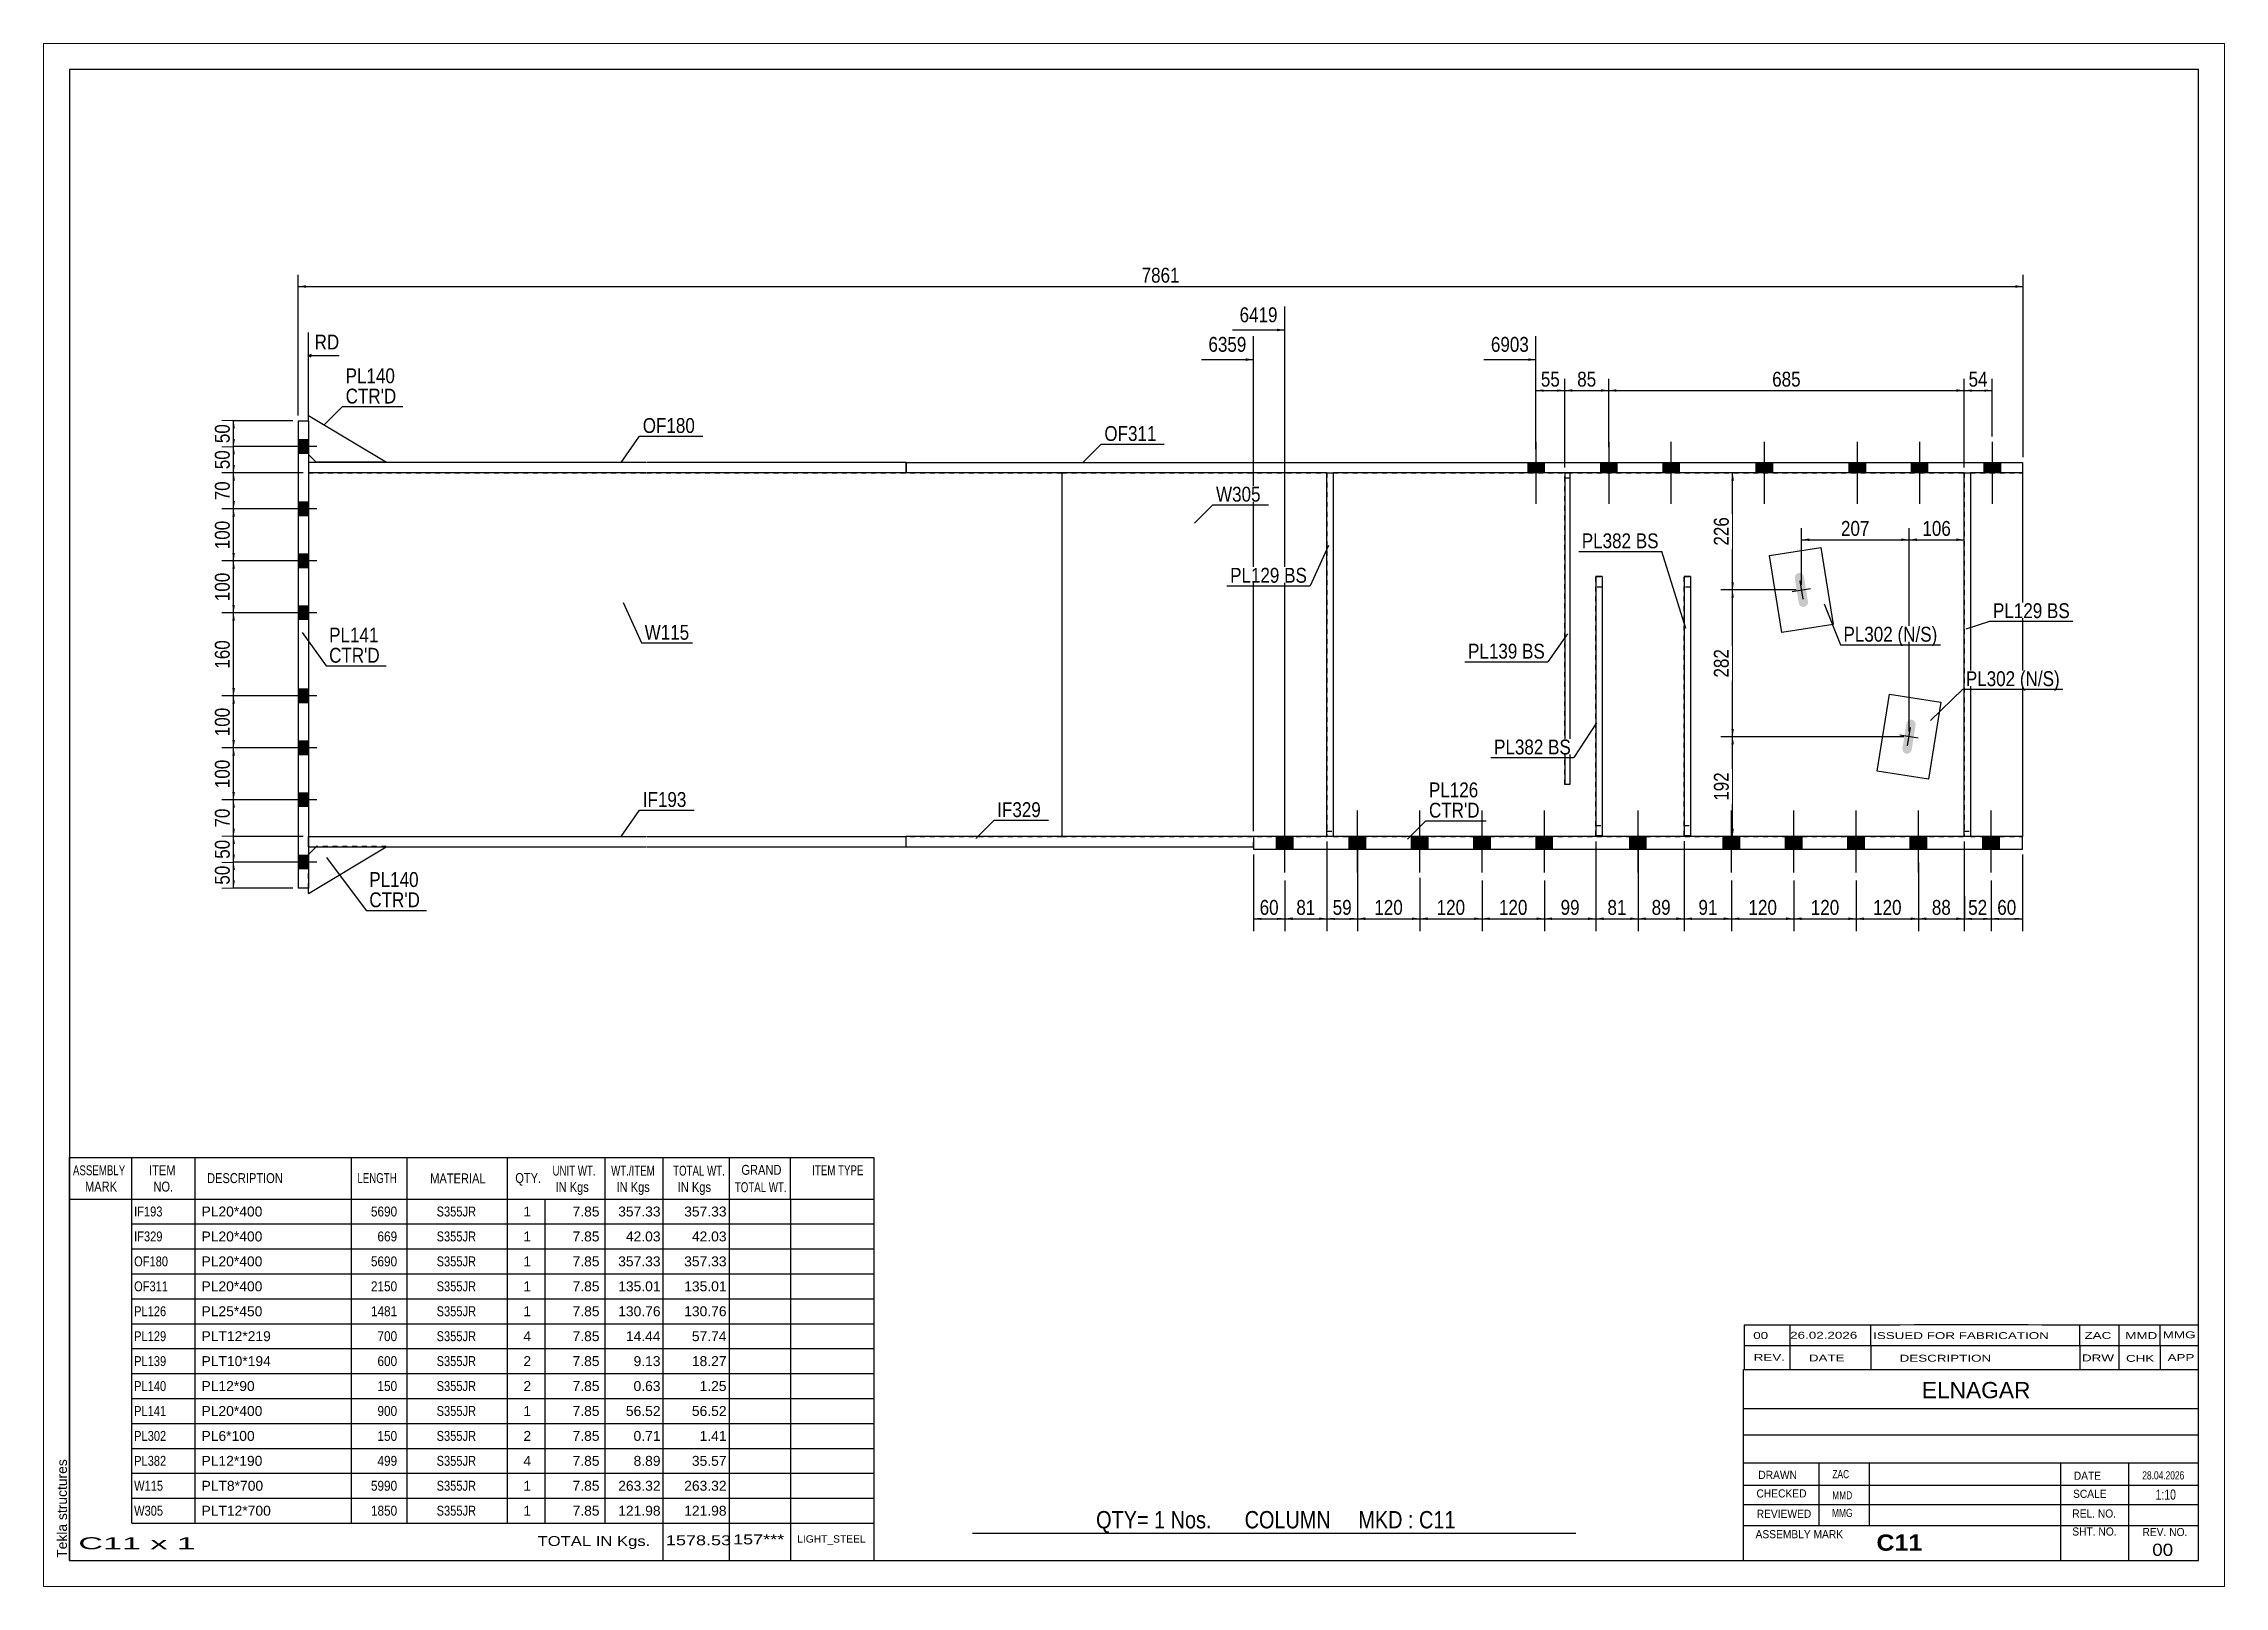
# Paper-space layout 'Layout1' of a CAD drawing. Header units: millimetres. Extents: x 0 to 420, y 0 to 297.
# The model-space entities are those that its viewports show. They can reach past a viewport. Long polylines and large blocks are cut down to what shows.
import ezdxf

# ---------------------------------------------------------------- set-up
doc = ezdxf.new("R2010")
doc.units = ezdxf.units.MM
doc.linetypes.add('DXK_LINE_DOT1', pattern=[1.8814, 0.9407, -0.9407])
doc.layers.add('Viewport layer', color=7, linetype='Continuous', plot=False)
doc.styles.add('Arial', font='ARIAL.TTF', dxfattribs={"height": 0.2})
doc.styles.add('Arial Bold', font='ARIALBD.TTF', dxfattribs={"height": 0.2})
doc.styles.add('Arial Narrow', font='ARIALN.TTF', dxfattribs={"height": 0.2})

# ---------------------------------------------------------------- blocks, each defined once
blk = doc.blocks.new('Unknown-622253886-1209')
at = {"color": 5, "linetype": 'Continuous'}
for p, q in [((64.5, 147.61), (-345.5, 147.61)), ((-345.5, 147.61), (-345.5, -139.39)), ((64.5, -139.39), (64.5, 147.61)), ((-345.5, -139.39), (64.5, -139.39))]:
    blk.add_line(p, q, dxfattribs=at)
at = {"color": 174, "linetype": 'Continuous', "style": 'Arial'}
blk.add_text('Tekla structures', height=1.9102, rotation=90, dxfattribs=at).set_placement((-346, -138.89))
blk = doc.blocks.new('Bolt-622253886-1263 - 1230')
at = {"linetype": 'Continuous'}
for points in [[(-109.87, 0), (-113.07, 0), (-113.07, -2.5), (-109.87, -2.5)], [(-109.87, 0), (-113.07, 0), (-113.07, -2.5), (-109.87, -2.5)], [(-109.87, 0), (-113.07, 0), (-113.07, -2.5), (-109.87, -2.5)], [(-109.87, 0), (-113.07, 0), (-113.07, -2.5), (-109.87, -2.5)], [(-95.87, 0), (-99.07, 0), (-99.07, -2.5), (-95.87, -2.5)], [(-95.87, 0), (-99.07, 0), (-99.07, -2.5), (-95.87, -2.5)], [(-95.87, 0), (-99.07, 0), (-99.07, -2.5), (-95.87, -2.5)], [(-95.87, 0), (-99.07, 0), (-99.07, -2.5), (-95.87, -2.5)], [(-83.87, 0), (-87.07, 0), (-87.07, -2.5), (-83.87, -2.5)], [(-83.87, 0), (-87.07, 0), (-87.07, -2.5), (-83.87, -2.5)], [(-83.87, 0), (-87.07, 0), (-87.07, -2.5), (-83.87, -2.5)], [(-83.87, 0), (-87.07, 0), (-87.07, -2.5), (-83.87, -2.5)], [(-71.87, 0), (-75.07, 0), (-75.07, -2.5), (-71.87, -2.5)], [(-71.87, 0), (-75.07, 0), (-75.07, -2.5), (-71.87, -2.5)], [(-71.87, 0), (-75.07, 0), (-75.07, -2.5), (-71.87, -2.5)], [(-71.87, 0), (-75.07, 0), (-75.07, -2.5), (-71.87, -2.5)], [(-59.87, 0), (-63.07, 0), (-63.07, -2.5), (-59.87, -2.5)], [(-59.87, 0), (-63.07, 0), (-63.07, -2.5), (-59.87, -2.5)], [(-59.87, 0), (-63.07, 0), (-63.07, -2.5), (-59.87, -2.5)], [(-59.87, 0), (-63.07, 0), (-63.07, -2.5), (-59.87, -2.5)], [(-41.83, 0), (-45.03, 0), (-45.03, -2.5), (-41.83, -2.5)], [(-41.83, 0), (-45.03, 0), (-45.03, -2.5), (-41.83, -2.5)], [(-41.83, 0), (-45.03, 0), (-45.03, -2.5), (-41.83, -2.5)], [(-41.83, 0), (-45.03, 0), (-45.03, -2.5), (-41.83, -2.5)], [(-23.81, 0), (-27.01, 0), (-27.01, -2.5), (-23.81, -2.5)], [(-23.81, 0), (-27.01, 0), (-27.01, -2.5), (-23.81, -2.5)], [(-23.81, 0), (-27.01, 0), (-27.01, -2.5), (-23.81, -2.5)], [(-23.81, 0), (-27.01, 0), (-27.01, -2.5), (-23.81, -2.5)], [(-11.81, 0), (-15.01, 0), (-15.01, -2.5), (-11.81, -2.5)], [(-11.81, 0), (-15.01, 0), (-15.01, -2.5), (-11.81, -2.5)], [(-11.81, 0), (-15.01, 0), (-15.01, -2.5), (-11.81, -2.5)], [(-11.81, 0), (-15.01, 0), (-15.01, -2.5), (-11.81, -2.5)], [(0.19, 0), (-3.01, 0), (-3.01, -2.5), (0.19, -2.5)], [(0.19, 0), (-3.01, 0), (-3.01, -2.5), (0.19, -2.5)], [(0.19, 0), (-3.01, 0), (-3.01, -2.5), (0.19, -2.5)], [(0.19, 0), (-3.01, 0), (-3.01, -2.5), (0.19, -2.5)], [(12.19, 0), (8.99, 0), (8.99, -2.5), (12.19, -2.5)], [(12.19, 0), (8.99, 0), (8.99, -2.5), (12.19, -2.5)], [(12.19, 0), (8.99, 0), (8.99, -2.5), (12.19, -2.5)], [(12.19, 0), (8.99, 0), (8.99, -2.5), (12.19, -2.5)], [(26.19, 0), (22.99, 0), (22.99, -2.5), (26.19, -2.5)], [(26.19, 0), (22.99, 0), (22.99, -2.5), (26.19, -2.5)], [(26.19, 0), (22.99, 0), (22.99, -2.5), (26.19, -2.5)], [(26.19, 0), (22.99, 0), (22.99, -2.5), (26.19, -2.5)]]:
    blk.add_hatch(color=3, dxfattribs=at).paths.add_polyline_path(points)
at = {"color": 3, "linetype": 'Continuous'}
for p, q in [((-111.47, -6.98), (-111.47, 5)), ((-111.47, -6.98), (-111.47, 5)), ((-111.47, -6.98), (-111.47, 5)), ((-111.47, -6.98), (-111.47, 5)), ((-97.47, -6.98), (-97.47, 5)), ((-97.47, -6.98), (-97.47, 5)), ((-97.47, -6.98), (-97.47, 5)), ((-97.47, -6.98), (-97.47, 5)), ((-85.47, -6.98), (-85.47, 5)), ((-85.47, -6.98), (-85.47, 5)), ((-85.47, -6.98), (-85.47, 5)), ((-85.47, -6.98), (-85.47, 5)), ((-73.47, -6.98), (-73.47, 5)), ((-73.47, -6.98), (-73.47, 5)), ((-73.47, -6.98), (-73.47, 5)), ((-73.47, -6.98), (-73.47, 5)), ((-61.47, -6.98), (-61.47, 5)), ((-61.47, -6.98), (-61.47, 5)), ((-61.47, -6.98), (-61.47, 5)), ((-61.47, -6.98), (-61.47, 5)), ((-43.43, -6.98), (-43.43, 5)), ((-43.43, -6.98), (-43.43, 5)), ((-43.43, -6.98), (-43.43, 5)), ((-43.43, -6.98), (-43.43, 5)), ((-25.41, -6.98), (-25.41, 5)), ((-25.41, -6.98), (-25.41, 5)), ((-25.41, -6.98), (-25.41, 5)), ((-25.41, -6.98), (-25.41, 5)), ((-13.41, -6.98), (-13.41, 5)), ((-13.41, -6.98), (-13.41, 5)), ((-13.41, -6.98), (-13.41, 5)), ((-13.41, -6.98), (-13.41, 5)), ((-1.41, -6.98), (-1.41, 5)), ((-1.41, -6.98), (-1.41, 5)), ((-1.41, -6.98), (-1.41, 5)), ((-1.41, -6.98), (-1.41, 5)), ((10.59, -6.98), (10.59, 5)), ((10.59, -6.98), (10.59, 5)), ((10.59, -6.98), (10.59, 5)), ((10.59, -6.98), (10.59, 5)), ((24.59, -6.98), (24.59, 5)), ((24.59, -6.98), (24.59, 5)), ((24.59, -6.98), (24.59, 5)), ((24.59, -6.98), (24.59, 5)), ((-113.07, -2.5), (-113.07, 0)), ((-113.07, -2.5), (-113.07, 0)), ((-113.07, -2.5), (-113.07, 0)), ((-113.07, -2.5), (-113.07, 0)), ((-109.87, -2.5), (-109.87, 0)), ((-109.87, -2.5), (-109.87, 0)), ((-109.87, -2.5), (-109.87, 0)), ((-109.87, -2.5), (-109.87, 0)), ((-99.07, -2.5), (-99.07, 0)), ((-99.07, -2.5), (-99.07, 0)), ((-99.07, -2.5), (-99.07, 0)), ((-99.07, -2.5), (-99.07, 0)), ((-95.87, -2.5), (-95.87, 0)), ((-95.87, -2.5), (-95.87, 0)), ((-95.87, -2.5), (-95.87, 0)), ((-95.87, -2.5), (-95.87, 0)), ((-87.07, -2.5), (-87.07, 0)), ((-87.07, -2.5), (-87.07, 0)), ((-87.07, -2.5), (-87.07, 0)), ((-87.07, -2.5), (-87.07, 0)), ((-83.87, -2.5), (-83.87, 0)), ((-83.87, -2.5), (-83.87, 0)), ((-83.87, -2.5), (-83.87, 0)), ((-83.87, -2.5), (-83.87, 0)), ((-75.07, -2.5), (-75.07, 0)), ((-75.07, -2.5), (-75.07, 0)), ((-75.07, -2.5), (-75.07, 0)), ((-75.07, -2.5), (-75.07, 0)), ((-71.87, -2.5), (-71.87, 0)), ((-71.87, -2.5), (-71.87, 0)), ((-71.87, -2.5), (-71.87, 0)), ((-71.87, -2.5), (-71.87, 0)), ((-63.07, -2.5), (-63.07, 0)), ((-63.07, -2.5), (-63.07, 0)), ((-63.07, -2.5), (-63.07, 0)), ((-63.07, -2.5), (-63.07, 0)), ((-59.87, -2.5), (-59.87, 0)), ((-59.87, -2.5), (-59.87, 0)), ((-59.87, -2.5), (-59.87, 0)), ((-59.87, -2.5), (-59.87, 0)), ((-45.03, -2.5), (-45.03, 0)), ((-45.03, -2.5), (-45.03, 0)), ((-45.03, -2.5), (-45.03, 0)), ((-45.03, -2.5), (-45.03, 0)), ((-41.83, -2.5), (-41.83, 0)), ((-41.83, -2.5), (-41.83, 0)), ((-41.83, -2.5), (-41.83, 0)), ((-41.83, -2.5), (-41.83, 0)), ((-27.01, -2.5), (-27.01, 0)), ((-27.01, -2.5), (-27.01, 0)), ((-27.01, -2.5), (-27.01, 0)), ((-27.01, -2.5), (-27.01, 0)), ((-23.81, -2.5), (-23.81, 0)), ((-23.81, -2.5), (-23.81, 0)), ((-23.81, -2.5), (-23.81, 0)), ((-23.81, -2.5), (-23.81, 0)), ((-15.01, -2.5), (-15.01, 0)), ((-15.01, -2.5), (-15.01, 0)), ((-15.01, -2.5), (-15.01, 0)), ((-15.01, -2.5), (-15.01, 0)), ((-11.81, -2.5), (-11.81, 0)), ((-11.81, -2.5), (-11.81, 0)), ((-11.81, -2.5), (-11.81, 0)), ((-11.81, -2.5), (-11.81, 0)), ((-3.01, -2.5), (-3.01, 0)), ((-3.01, -2.5), (-3.01, 0)), ((-3.01, -2.5), (-3.01, 0)), ((-3.01, -2.5), (-3.01, 0)), ((0.19, -2.5), (0.19, 0)), ((0.19, -2.5), (0.19, 0)), ((0.19, -2.5), (0.19, 0)), ((0.19, -2.5), (0.19, 0)), ((8.99, -2.5), (8.99, 0)), ((8.99, -2.5), (8.99, 0)), ((8.99, -2.5), (8.99, 0)), ((8.99, -2.5), (8.99, 0)), ((12.19, -2.5), (12.19, 0)), ((12.19, -2.5), (12.19, 0)), ((12.19, -2.5), (12.19, 0)), ((12.19, -2.5), (12.19, 0)), ((22.99, -2.5), (22.99, 0)), ((22.99, -2.5), (22.99, 0)), ((22.99, -2.5), (22.99, 0)), ((22.99, -2.5), (22.99, 0)), ((26.19, -2.5), (26.19, 0)), ((26.19, -2.5), (26.19, 0)), ((26.19, -2.5), (26.19, 0)), ((26.19, -2.5), (26.19, 0))]:
    blk.add_line(p, q, dxfattribs=at)
blk = doc.blocks.new('Part-622253886-4580 - 1230')
at = {"color": 2, "linetype": 'Continuous'}
for p, q in [((-51.55, 50), (-51.55, 0.1)), ((-50.35, 50), (-51.55, 50)), ((-50.35, 50), (-50.35, 0.1)), ((-50.35, 0.1), (-51.55, 0.1))]:
    blk.add_line(p, q, dxfattribs=at)
blk = doc.blocks.new('Part-622253886-1368 - 1230')
at = {"color": 2, "linetype": 'Continuous'}
for p, q in [((-301.49, 80.02), (-301.5, -9.98)), ((-301.49, 80.02), (-299.49, 80.02)), ((-299.49, 80.02), (-299.5, -9.98)), ((-299.5, -9.98), (-301.5, -9.98))]:
    blk.add_line(p, q, dxfattribs=at)
blk = doc.blocks.new('Part-622253886-1255 - 1230')
at = {"color": 2, "linetype": 'Continuous'}
for p, q in [((-18.08, 54.06), (-8.2, 55.63)), ((-8.2, 55.63), (-5.85, 40.81)), ((-15.72, 39.24), (-18.08, 54.06)), ((-5.85, 40.81), (-15.72, 39.24))]:
    blk.add_line(p, q, dxfattribs=at)
blk = doc.blocks.new('Bolt-622253886-1264 - 1230')
at = {"linetype": 'Continuous'}
blk.add_hatch(color=3, dxfattribs=at).paths.add_polyline_path([(-12.11, 44.33), (-11.79, 44.19), (-11.44, 44.17), (-11.11, 44.3), (-10.86, 44.53), (-10.71, 44.85), (-10.7, 45.2), (-11.45, 49.94), (-11.57, 50.27), (-11.81, 50.53), (-12.13, 50.68), (-12.48, 50.69), (-12.81, 50.57), (-13.07, 50.33), (-13.21, 50.01), (-13.23, 49.66), (-12.47, 44.92), (-12.35, 44.59)])
at = {"color": 3, "linetype": 'Continuous'}
for p, q in [((-13.74, 47.15), (-10.18, 47.72)), ((-12.24, 49.21), (-11.68, 45.66))]:
    blk.add_line(p, q, dxfattribs=at)
blk = doc.blocks.new('Part-622253886-1260 - 1230')
at = {"color": 2, "linetype": 'Continuous'}
for p, q in [((2.65, 12.56), (5.01, 27.38)), ((5.01, 27.38), (14.89, 25.81)), ((14.89, 25.81), (12.53, 10.99)), ((12.53, 10.99), (2.65, 12.56))]:
    blk.add_line(p, q, dxfattribs=at)
blk = doc.blocks.new('Bolt-622253886-1261 - 1230')
at = {"linetype": 'Continuous'}
for points in [[(-301.49, 76.32), (-301.49, 73.72), (-299.49, 73.72), (-299.49, 76.32)], [(-301.49, 76.32), (-301.49, 73.72), (-299.49, 73.72), (-299.49, 76.32)], [(-301.5, 64.32), (-301.5, 61.72), (-299.5, 61.72), (-299.5, 64.32)], [(-301.5, 64.32), (-301.5, 61.72), (-299.5, 61.72), (-299.5, 64.32)], [(-301.5, 54.32), (-301.5, 51.72), (-299.5, 51.72), (-299.5, 54.32)], [(-301.5, 54.32), (-301.5, 51.72), (-299.5, 51.72), (-299.5, 54.32)], [(-301.5, 44.32), (-301.5, 41.72), (-299.5, 41.72), (-299.5, 44.32)], [(-301.5, 44.32), (-301.5, 41.72), (-299.5, 41.72), (-299.5, 44.32)], [(-301.5, 28.32), (-301.5, 25.72), (-299.5, 25.72), (-299.5, 28.32)], [(-301.5, 28.32), (-301.5, 25.72), (-299.5, 25.72), (-299.5, 28.32)], [(-301.5, 18.32), (-301.5, 15.72), (-299.5, 15.72), (-299.5, 18.32)], [(-301.5, 18.32), (-301.5, 15.72), (-299.5, 15.72), (-299.5, 18.32)], [(-301.5, 8.32), (-301.5, 5.72), (-299.5, 5.72), (-299.5, 8.32)], [(-301.5, 8.32), (-301.5, 5.72), (-299.5, 5.72), (-299.5, 8.32)], [(-301.5, -3.68), (-301.5, -6.28), (-299.5, -6.28), (-299.5, -3.68)], [(-301.5, -3.68), (-301.5, -6.28), (-299.5, -6.28), (-299.5, -3.68)]]:
    blk.add_hatch(color=3, dxfattribs=at).paths.add_polyline_path(points)
at = {"color": 3, "linetype": 'Continuous'}
for p, q in [((-299.49, 76.32), (-301.49, 76.32)), ((-299.49, 76.32), (-301.49, 76.32)), ((-297.9, 75.02), (-308.49, 75.02)), ((-297.9, 75.02), (-308.49, 75.02)), ((-299.49, 73.72), (-301.49, 73.72)), ((-299.49, 73.72), (-301.49, 73.72)), ((-297.91, 63.02), (-308.5, 63.02)), ((-297.91, 63.02), (-308.5, 63.02)), ((-299.5, 64.32), (-301.5, 64.32)), ((-299.5, 64.32), (-301.5, 64.32)), ((-299.5, 61.72), (-301.5, 61.72)), ((-299.5, 61.72), (-301.5, 61.72)), ((-297.91, 53.02), (-308.5, 53.02)), ((-297.91, 53.02), (-308.5, 53.02)), ((-299.5, 54.32), (-301.5, 54.32)), ((-299.5, 54.32), (-301.5, 54.32)), ((-299.5, 51.72), (-301.5, 51.72)), ((-299.5, 51.72), (-301.5, 51.72)), ((-297.91, 43.02), (-308.5, 43.02)), ((-297.91, 43.02), (-308.5, 43.02)), ((-299.5, 44.32), (-301.5, 44.32)), ((-299.5, 44.32), (-301.5, 44.32)), ((-299.5, 41.72), (-301.5, 41.72)), ((-299.5, 41.72), (-301.5, 41.72)), ((-297.91, 27.02), (-308.5, 27.02)), ((-297.91, 27.02), (-308.5, 27.02)), ((-299.5, 28.32), (-301.5, 28.32)), ((-299.5, 28.32), (-301.5, 28.32)), ((-299.5, 25.72), (-301.5, 25.72)), ((-299.5, 25.72), (-301.5, 25.72)), ((-297.91, 17.02), (-308.5, 17.02)), ((-297.91, 17.02), (-308.5, 17.02)), ((-299.5, 18.32), (-301.5, 18.32)), ((-299.5, 18.32), (-301.5, 18.32)), ((-299.5, 15.72), (-301.5, 15.72)), ((-299.5, 15.72), (-301.5, 15.72)), ((-297.91, 7.02), (-308.5, 7.02)), ((-297.91, 7.02), (-308.5, 7.02)), ((-299.5, 8.32), (-301.5, 8.32)), ((-299.5, 8.32), (-301.5, 8.32)), ((-299.5, 5.72), (-301.5, 5.72)), ((-299.5, 5.72), (-301.5, 5.72)), ((-299.5, -3.68), (-301.5, -3.68)), ((-299.5, -3.68), (-301.5, -3.68)), ((-297.91, -4.98), (-308.5, -4.98)), ((-297.91, -4.98), (-308.5, -4.98)), ((-299.5, -6.28), (-301.5, -6.28)), ((-299.5, -6.28), (-301.5, -6.28))]:
    blk.add_line(p, q, dxfattribs=at)
blk = doc.blocks.new('Bolt-622253886-1265 - 1230')
at = {"linetype": 'Continuous'}
blk.add_hatch(color=3, dxfattribs=at).paths.add_polyline_path([(9.87, 22.09), (9.62, 22.32), (9.29, 22.45), (8.94, 22.43), (8.62, 22.29), (8.38, 22.03), (8.26, 21.7), (7.5, 16.96), (7.52, 16.61), (7.66, 16.29), (7.92, 16.05), (8.25, 15.93), (8.6, 15.94), (8.92, 16.09), (9.16, 16.35), (9.28, 16.68), (10.03, 21.42), (10.02, 21.77)])
at = {"color": 3, "linetype": 'Continuous'}
for p, q in [((10.55, 18.9), (6.99, 19.47)), ((8.49, 17.41), (9.05, 20.96))]:
    blk.add_line(p, q, dxfattribs=at)
blk = doc.blocks.new('Part-622253886-1526 - 1230')
at = {"color": 2, "linetype": 'Continuous'}
for p, q in [((30.59, 0), (-117.47, 0)), ((-117.47, 0), (-117.47, -2.5)), ((30.59, -2.5), (-117.47, -2.5)), ((30.59, -2.5), (30.59, 0))]:
    blk.add_line(p, q, dxfattribs=at)
blk = doc.blocks.new('Part-622253886-1334 - 1230')
at = {"color": 2, "linetype": 'Continuous'}
for p, q in [((-299.49, 80.02), (-299.49, 81.02)), ((-299.49, 81.02), (-284.49, 72.02)), ((-299.49, 73.52), (-297.99, 72.02)), ((-284.49, 72.02), (-297.99, 72.02))]:
    blk.add_line(p, q, dxfattribs=at)
at = {"color": 7, "linetype": 'DXK_LINE_DOT1'}
blk.add_line((-299.49, 80.02), (-299.49, 73.52), dxfattribs=at)
blk = doc.blocks.new('Part-622253886-1281 - 1230')
at = {"color": 7, "linetype": 'DXK_LINE_DOT1'}
for p, q in [((-299.5, 70), (-299.5, 0)), ((-299.5, 70), (-234.49, 70)), ((-234.39, 70), (-154.39, 70)), ((-154.39, 70), (-154.39, 0)), ((-299.5, 0), (-234.49, 0)), ((-234.39, 0), (-154.39, 0))]:
    blk.add_line(p, q, dxfattribs=at)
blk = doc.blocks.new('Part-622253886-1339 - 1230')
at = {"color": 2, "linetype": 'Continuous'}
for p, q in [((-299.5, -10.98), (-284.54, -2)), ((-299.5, -3.48), (-298.02, -2)), ((-299.5, -10.98), (-299.5, -9.98))]:
    blk.add_line(p, q, dxfattribs=at)
at = {"color": 7, "linetype": 'DXK_LINE_DOT1'}
for p, q in [((-299.5, -9.98), (-299.5, -3.48)), ((-298, -1.98), (-298.02, -2)), ((-284.5, -1.98), (-298, -1.98)), ((-284.54, -2), (-284.5, -1.98))]:
    blk.add_line(p, q, dxfattribs=at)
blk = doc.blocks.new('Part-622253886-1492 - 1230')
at = {"color": 2, "linetype": 'Continuous'}
for p, q in [((-103.33, 0), (-103.33, 70)), ((-103.33, 70), (-102.13, 70)), ((-102.13, 70), (-102.13, 0)), ((-102.13, 0), (-103.33, 0))]:
    blk.add_line(p, q, dxfattribs=at)
blk = doc.blocks.new('Part-622253886-1390 - 1230')
at = {"color": 2, "linetype": 'Continuous'}
for p, q in [((-57.55, 70), (-57.55, 10)), ((-57.55, 70), (-56.55, 70)), ((-56.55, 70), (-56.55, 10)), ((-56.55, 10), (-57.55, 10))]:
    blk.add_line(p, q, dxfattribs=at)
at = {"color": 7, "linetype": 'DXK_LINE_DOT1'}
blk.add_line((-57.55, 69), (-56.55, 69), dxfattribs=at)
blk = doc.blocks.new('Part-622253886-1413 - 1230')
at = {"color": 7, "linetype": 'DXK_LINE_DOT1'}
for p, q in [((-57.55, 10), (-57.55, 70)), ((-57.55, 70), (-56.55, 70)), ((-56.55, 70), (-56.55, 10)), ((-56.55, 10), (-57.55, 10))]:
    blk.add_line(p, q, dxfattribs=at)
blk = doc.blocks.new('Part-622253886-1465 - 1230')
at = {"color": 7, "linetype": 'DXK_LINE_DOT1'}
for p, q in [((-103.33, 70), (-103.33, 0)), ((-103.33, 70), (-102.13, 70)), ((-102.13, 70), (-102.13, 0)), ((-103.33, 1), (-102.13, 1)), ((-102.13, 0), (-103.33, 0))]:
    blk.add_line(p, q, dxfattribs=at)
blk = doc.blocks.new('Part-622253886-1470 - 1230')
at = {"color": 7, "linetype": 'DXK_LINE_DOT1'}
for p, q in [((19.39, 70), (19.39, 0)), ((19.39, 70), (20.59, 70)), ((20.59, 70), (20.59, 0)), ((19.39, 1), (20.59, 1)), ((20.59, 0), (19.39, 0))]:
    blk.add_line(p, q, dxfattribs=at)
blk = doc.blocks.new('Part-622253886-1497 - 1230')
at = {"color": 2, "linetype": 'Continuous'}
for p, q in [((19.39, 0), (19.39, 70)), ((19.39, 70), (20.59, 70)), ((20.59, 70), (20.59, 0)), ((20.59, 0), (19.39, 0))]:
    blk.add_line(p, q, dxfattribs=at)
blk = doc.blocks.new('Part-622253886-1548 - 1230')
at = {"color": 2, "linetype": 'Continuous'}
for p, q in [((-117.47, 0), (-184.39, 0)), ((-184.39, -2), (-184.39, 0)), ((-184.39, -2), (-117.47, -2))]:
    blk.add_line(p, q, dxfattribs=at)
at = {"color": 7, "linetype": 'DXK_LINE_DOT1'}
blk.add_line((-117.47, -2), (-117.47, 0), dxfattribs=at)
blk = doc.blocks.new('Part-622253886-1570 - 1230')
at = {"color": 2, "linetype": 'Continuous'}
for p, q in [((-299.5, -2), (-299.5, 0)), ((-299.5, 0), (-234.49, 0)), ((-299.5, -2), (-234.49, -2)), ((-234.39, 0), (-184.39, 0)), ((-234.39, -2), (-184.39, -2)), ((-184.39, -2), (-184.39, 0))]:
    blk.add_line(p, q, dxfattribs=at)
blk = doc.blocks.new('Part-622253886-1592 - 1230')
at = {"color": 2, "linetype": 'Continuous'}
for p, q in [((-154.39, 70), (-154.4, 0)), ((30.59, 70), (30.59, 0))]:
    blk.add_line(p, q, dxfattribs=at)
at = {"color": 7, "linetype": 'DXK_LINE_DOT1'}
for p, q in [((-154.39, 70), (-103.33, 70)), ((-102.13, 70), (19.39, 70)), ((20.59, 70), (30.59, 70)), ((-154.4, 0), (-103.33, 0)), ((-102.13, 0), (19.39, 0)), ((20.59, 0), (30.59, 0))]:
    blk.add_line(p, q, dxfattribs=at)
blk = doc.blocks.new('Part-622253886-1614 - 1230')
at = {"color": 2, "linetype": 'Continuous'}
for p, q in [((-184.39, 72), (-184.39, 70)), ((-184.39, 72), (30.59, 72)), ((30.59, 72), (30.59, 70)), ((-103.33, 70), (-184.39, 70)), ((19.39, 70), (-102.13, 70)), ((30.59, 70), (20.59, 70))]:
    blk.add_line(p, q, dxfattribs=at)
blk = doc.blocks.new('Part-622253886-1636 - 1230')
at = {"color": 2, "linetype": 'Continuous'}
for p, q in [((-299.5, 72), (-299.5, 70)), ((-234.49, 72), (-299.5, 72)), ((-184.39, 72), (-234.39, 72)), ((-184.39, 70), (-184.39, 72)), ((-234.49, 70), (-299.5, 70)), ((-184.39, 70), (-234.39, 70))]:
    blk.add_line(p, q, dxfattribs=at)
blk = doc.blocks.new('Part-622253886-4577 - 1230')
at = {"color": 7, "linetype": 'DXK_LINE_DOT1'}
for p, q in [((-51.55, 0.1), (-51.55, 50)), ((-51.55, 50), (-50.35, 50)), ((-50.35, 48), (-51.55, 48)), ((-50.35, 50), (-50.35, 0.1)), ((-51.55, 2.1), (-50.35, 2.1)), ((-50.35, 0.1), (-51.55, 0.1))]:
    blk.add_line(p, q, dxfattribs=at)
blk = doc.blocks.new('Part-622253886-4583 - 1230')
at = {"color": 7, "linetype": 'DXK_LINE_DOT1'}
for p, q in [((-34.52, 0.1), (-34.52, 50)), ((-34.52, 50), (-33.32, 50)), ((-33.32, 48), (-34.52, 48)), ((-33.32, 50), (-33.32, 0.1)), ((-34.52, 2.1), (-33.32, 2.1)), ((-33.32, 0.1), (-34.52, 0.1))]:
    blk.add_line(p, q, dxfattribs=at)
blk = doc.blocks.new('Part-622253886-4586 - 1230')
at = {"color": 2, "linetype": 'Continuous'}
for p, q in [((-34.52, 50), (-34.52, 0.1)), ((-33.32, 50), (-34.52, 50)), ((-33.32, 50), (-33.32, 0.1)), ((-33.32, 0.1), (-34.52, 0.1))]:
    blk.add_line(p, q, dxfattribs=at)
blk = doc.blocks.new('Bolt-622253886-4589 - 1230')
at = {"linetype": 'Continuous'}
for points in [[(-61.48, 72), (-64.68, 72), (-64.68, 70), (-61.48, 70)], [(-61.48, 72), (-64.68, 72), (-64.68, 70), (-61.48, 70)], [(-47.48, 72), (-50.68, 72), (-50.68, 70), (-47.48, 70)], [(-47.48, 72), (-50.68, 72), (-50.68, 70), (-47.48, 70)], [(-35.48, 72), (-38.68, 72), (-38.68, 70), (-35.48, 70)], [(-35.48, 72), (-38.68, 72), (-38.68, 70), (-35.48, 70)], [(-17.56, 72), (-20.76, 72), (-20.76, 70), (-17.56, 70)], [(-17.56, 72), (-20.76, 72), (-20.76, 70), (-17.56, 70)], [(0.35, 72), (-2.85, 72), (-2.85, 70), (0.35, 70)], [(0.35, 72), (-2.85, 72), (-2.85, 70), (0.35, 70)], [(12.35, 72), (9.15, 72), (9.15, 70), (12.35, 70)], [(12.35, 72), (9.15, 72), (9.15, 70), (12.35, 70)], [(26.35, 72), (23.15, 72), (23.15, 70), (26.35, 70)], [(26.35, 72), (23.15, 72), (23.15, 70), (26.35, 70)]]:
    blk.add_hatch(color=3, dxfattribs=at).paths.add_polyline_path(points)
at = {"color": 3, "linetype": 'Continuous'}
for p, q in [((-63.08, 75.97), (-63.08, 64)), ((-63.08, 75.97), (-63.08, 64)), ((-49.08, 75.97), (-49.08, 64)), ((-49.08, 75.97), (-49.08, 64)), ((-37.08, 75.97), (-37.08, 64)), ((-37.08, 75.97), (-37.08, 64)), ((-19.16, 75.97), (-19.16, 64)), ((-19.16, 75.97), (-19.16, 64)), ((-1.25, 75.97), (-1.25, 64)), ((-1.25, 75.97), (-1.25, 64)), ((10.75, 75.97), (10.75, 64)), ((10.75, 75.97), (10.75, 64)), ((24.75, 75.97), (24.75, 64)), ((24.75, 75.97), (24.75, 64)), ((-64.68, 72), (-64.68, 70)), ((-64.68, 72), (-64.68, 70)), ((-61.48, 72), (-61.48, 70)), ((-61.48, 72), (-61.48, 70)), ((-50.68, 72), (-50.68, 70)), ((-50.68, 72), (-50.68, 70)), ((-47.48, 72), (-47.48, 70)), ((-47.48, 72), (-47.48, 70)), ((-38.68, 72), (-38.68, 70)), ((-38.68, 72), (-38.68, 70)), ((-35.48, 72), (-35.48, 70)), ((-35.48, 72), (-35.48, 70)), ((-20.76, 72), (-20.76, 70)), ((-20.76, 72), (-20.76, 70)), ((-17.56, 72), (-17.56, 70)), ((-17.56, 72), (-17.56, 70)), ((-2.85, 72), (-2.85, 70)), ((-2.85, 72), (-2.85, 70)), ((0.35, 72), (0.35, 70)), ((0.35, 72), (0.35, 70)), ((9.15, 72), (9.15, 70)), ((9.15, 72), (9.15, 70)), ((12.35, 72), (12.35, 70)), ((12.35, 72), (12.35, 70)), ((23.15, 72), (23.15, 70)), ((23.15, 72), (23.15, 70)), ((26.35, 72), (26.35, 70)), ((26.35, 72), (26.35, 70))]:
    blk.add_line(p, q, dxfattribs=at)
blk = doc.blocks.new('StraightDimension-622253886-6725 - 1230')
at = {"linetype": 'Continuous'}
blk.add_hatch(color=7, dxfattribs=at).paths.add_polyline_path([(-64.58, 92.03), (-63.08, 91.78), (-64.58, 91.53)])
at = {"color": 7, "linetype": 'Continuous'}
for p, q in [((-63.08, 76.97), (-63.08, 96.28)), ((-73.14, 91.78), (-63.08, 91.78))]:
    blk.add_line(p, q, dxfattribs=at)
at = {"color": 0}
blk.add_wipeout([(-63.85, 92.68), (-63.85, 96.88), (-72.36, 96.88), (-72.36, 92.68)], dxfattribs=at)
at = {"color": 3, "style": 'Arial Narrow'}
blk.add_text('6903', height=2.863, dxfattribs=at).set_placement((-71.76, 93.28))
blk = doc.blocks.new('StraightDimension-622253886-1836 - 1230')
at = {"linetype": 'Continuous'}
for points in [[(-314.16, 5.53), (-313.91, 7.03), (-313.66, 5.53)], [(-313.66, 1.5), (-313.91, 0), (-314.16, 1.5)]]:
    blk.add_hatch(color=7, dxfattribs=at).paths.add_polyline_path(points)
at = {"color": 7, "linetype": 'Continuous'}
for p, q in [((-304.21, 7.03), (-316.16, 7.03)), ((-313.91, 0), (-313.91, 7.03)), ((-300.5, 0), (-316.16, 0))]:
    blk.add_line(p, q, dxfattribs=at)
at = {"color": 0}
blk.add_wipeout([(-314.06, 5.94), (-318.26, 5.94), (-318.26, 1.09), (-314.06, 1.09)], dxfattribs=at)
at = {"color": 3, "style": 'Arial Narrow'}
blk.add_text('70', height=2.863, rotation=90.0002, dxfattribs=at).set_placement((-314.66, 1.69))
blk = doc.blocks.new('StraightDimension-622253886-1771 - 1230')
at = {"linetype": 'Continuous'}
for points in [[(-314.16, 73.52), (-313.91, 75.02), (-313.66, 73.52)], [(-313.66, 71.5), (-313.91, 70), (-314.16, 71.5)]]:
    blk.add_hatch(color=7, dxfattribs=at).paths.add_polyline_path(points)
at = {"color": 7, "linetype": 'Continuous'}
for p, q in [((-304.21, 75.02), (-316.16, 75.02)), ((-313.91, 70), (-313.91, 75.02)), ((-300.5, 70), (-316.16, 70))]:
    blk.add_line(p, q, dxfattribs=at)
at = {"color": 0}
blk.add_wipeout([(-314.06, 74.94), (-318.26, 74.94), (-318.26, 70.08), (-314.06, 70.08)], dxfattribs=at)
at = {"color": 3, "style": 'Arial Narrow'}
blk.add_text('50', height=2.863, rotation=90.0002, dxfattribs=at).set_placement((-314.66, 70.68))
blk = doc.blocks.new('StraightDimension-622253886-1805 - 1230')
at = {"linetype": 'Continuous'}
for points in [[(-314.16, 41.53), (-313.91, 43.03), (-313.66, 41.53)], [(-313.66, 28.53), (-313.91, 27.03), (-314.16, 28.53)]]:
    blk.add_hatch(color=7, dxfattribs=at).paths.add_polyline_path(points)
at = {"color": 7, "linetype": 'Continuous'}
for p, q in [((-304.21, 43.03), (-316.16, 43.03)), ((-313.91, 27.03), (-313.91, 43.03)), ((-304.21, 27.03), (-316.16, 27.03))]:
    blk.add_line(p, q, dxfattribs=at)
at = {"color": 0}
blk.add_wipeout([(-314.06, 38.37), (-318.26, 38.37), (-318.26, 31.68), (-314.06, 31.68)], dxfattribs=at)
at = {"color": 3, "style": 'Arial Narrow'}
blk.add_text('160', height=2.863, rotation=90.0002, dxfattribs=at).set_placement((-314.66, 32.28))
blk = doc.blocks.new('StraightDimension-622253886-1780 - 1230')
at = {"linetype": 'Continuous'}
for points in [[(-314.16, 68.5), (-313.91, 70), (-313.66, 68.5)], [(-313.66, 64.53), (-313.91, 63.03), (-314.16, 64.53)]]:
    blk.add_hatch(color=7, dxfattribs=at).paths.add_polyline_path(points)
at = {"color": 7, "linetype": 'Continuous'}
for p, q in [((-300.5, 70), (-316.16, 70)), ((-313.91, 63.03), (-313.91, 70)), ((-304.21, 63.03), (-316.16, 63.03))]:
    blk.add_line(p, q, dxfattribs=at)
at = {"color": 0}
blk.add_wipeout([(-314.06, 68.94), (-318.26, 68.94), (-318.26, 64.09), (-314.06, 64.09)], dxfattribs=at)
at = {"color": 3, "style": 'Arial Narrow'}
blk.add_text('70', height=2.863, rotation=90.0002, dxfattribs=at).set_placement((-314.66, 64.69))
blk = doc.blocks.new('StraightDimension-622253886-1829 - 1230')
at = {"linetype": 'Continuous'}
for points in [[(-314.16, 15.53), (-313.91, 17.03), (-313.66, 15.53)], [(-313.66, 8.53), (-313.91, 7.03), (-314.16, 8.53)]]:
    blk.add_hatch(color=7, dxfattribs=at).paths.add_polyline_path(points)
at = {"color": 7, "linetype": 'Continuous'}
for p, q in [((-304.21, 17.03), (-316.16, 17.03)), ((-313.91, 7.03), (-313.91, 17.03)), ((-304.21, 7.03), (-316.16, 7.03))]:
    blk.add_line(p, q, dxfattribs=at)
at = {"color": 0}
blk.add_wipeout([(-314.06, 15.37), (-318.26, 15.37), (-318.26, 8.68), (-314.06, 8.68)], dxfattribs=at)
at = {"color": 3, "style": 'Arial Narrow'}
blk.add_text('100', height=2.863, rotation=90.0002, dxfattribs=at).set_placement((-314.66, 9.28))
blk = doc.blocks.new('StraightDimension-622253886-8328 - 1230')
at = {"linetype": 'Continuous'}
for points in [[(26.09, -16.11), (24.59, -15.86), (26.09, -15.61)], [(29.09, -15.61), (30.59, -15.86), (29.09, -16.11)]]:
    blk.add_hatch(color=7, dxfattribs=at).paths.add_polyline_path(points)
at = {"color": 7, "linetype": 'Continuous'}
for p, q in [((30.59, -3.5), (30.59, -18.26)), ((24.59, -8.5), (24.59, -18.26)), ((24.59, -15.86), (30.59, -15.86))]:
    blk.add_line(p, q, dxfattribs=at)
at = {"color": 0}
blk.add_wipeout([(30.02, -15.71), (30.02, -11.51), (25.16, -11.51), (25.16, -15.71)], dxfattribs=at)
at = {"color": 3, "style": 'Arial Narrow'}
blk.add_text('60', height=2.863, dxfattribs=at).set_placement((25.76, -15.11))
blk = doc.blocks.new('StraightDimension-622253886-1761 - 1230')
at = {"linetype": 'Continuous'}
for points in [[(-314.16, 78.52), (-313.91, 80.02), (-313.66, 78.52)], [(-313.66, 76.52), (-313.91, 75.02), (-314.16, 76.52)]]:
    blk.add_hatch(color=7, dxfattribs=at).paths.add_polyline_path(points)
at = {"color": 7, "linetype": 'Continuous'}
for p, q in [((-302.49, 80.02), (-316.16, 80.02)), ((-313.91, 75.02), (-313.91, 80.02)), ((-304.21, 75.02), (-316.16, 75.02))]:
    blk.add_line(p, q, dxfattribs=at)
at = {"color": 0}
blk.add_wipeout([(-314.06, 79.95), (-318.26, 79.95), (-318.26, 75.1), (-314.06, 75.1)], dxfattribs=at)
at = {"color": 3, "style": 'Arial Narrow'}
blk.add_text('50', height=2.863, rotation=90.0002, dxfattribs=at).set_placement((-314.66, 75.7))
blk = doc.blocks.new('StraightDimension-622253886-1819 - 1230')
at = {"linetype": 'Continuous'}
for points in [[(-314.16, -6.48), (-313.91, -4.98), (-313.66, -6.48)], [(-313.66, -8.48), (-313.91, -9.98), (-314.16, -8.48)]]:
    blk.add_hatch(color=7, dxfattribs=at).paths.add_polyline_path(points)
at = {"color": 7, "linetype": 'Continuous'}
for p, q in [((-304.22, -4.98), (-316.16, -4.98)), ((-313.91, -9.98), (-313.91, -4.98)), ((-302.5, -9.98), (-316.16, -9.98))]:
    blk.add_line(p, q, dxfattribs=at)
at = {"color": 0}
blk.add_wipeout([(-314.06, -5.05), (-318.26, -5.05), (-318.26, -9.9), (-314.06, -9.9)], dxfattribs=at)
at = {"color": 3, "style": 'Arial Narrow'}
blk.add_text('50', height=2.863, rotation=90.0002, dxfattribs=at).set_placement((-314.66, -9.3))
blk = doc.blocks.new('StraightDimension-622253886-1845 - 1230')
at = {"linetype": 'Continuous'}
for points in [[(-314.16, -1.5), (-313.91, 0), (-313.66, -1.5)], [(-313.66, -3.48), (-313.91, -4.98), (-314.16, -3.48)]]:
    blk.add_hatch(color=7, dxfattribs=at).paths.add_polyline_path(points)
at = {"color": 7, "linetype": 'Continuous'}
for p, q in [((-300.5, 0), (-316.16, 0)), ((-313.91, -4.98), (-313.91, 0)), ((-304.22, -4.98), (-316.16, -4.98))]:
    blk.add_line(p, q, dxfattribs=at)
at = {"color": 0}
blk.add_wipeout([(-314.06, -0.06), (-318.26, -0.06), (-318.26, -4.92), (-314.06, -4.92)], dxfattribs=at)
at = {"color": 3, "style": 'Arial Narrow'}
blk.add_text('50', height=2.863, rotation=90.0002, dxfattribs=at).set_placement((-314.66, -4.32))
blk = doc.blocks.new('StraightDimension-622253886-1710 - 1230')
at = {"linetype": 'Continuous'}
for points in [[(-25.46, 45.93), (-25.21, 47.43), (-24.96, 45.93)], [(-24.96, 20.69), (-25.21, 19.19), (-25.46, 20.69)]]:
    blk.add_hatch(color=7, dxfattribs=at).paths.add_polyline_path(points)
at = {"color": 7, "linetype": 'Continuous'}
for p, q in [((-12.96, 47.43), (-27.46, 47.43)), ((-25.21, 19.19), (-25.21, 47.43)), ((7.77, 19.19), (-27.46, 19.19))]:
    blk.add_line(p, q, dxfattribs=at)
at = {"color": 0}
blk.add_wipeout([(-25.36, 36.65), (-29.56, 36.65), (-29.56, 29.97), (-25.36, 29.97)], dxfattribs=at)
at = {"color": 3, "style": 'Arial Narrow'}
blk.add_text('282', height=2.863, rotation=90.0002, dxfattribs=at).set_placement((-25.96, 30.57))
blk = doc.blocks.new('StraightDimension-622253886-3847 - 1230')
at = {"linetype": 'Continuous'}
for points in [[(-47.58, 85.58), (-49.08, 85.83), (-47.58, 86.08)], [(17.89, 86.08), (19.39, 85.83), (17.89, 85.58)]]:
    blk.add_hatch(color=7, dxfattribs=at).paths.add_polyline_path(points)
at = {"color": 7, "linetype": 'Continuous'}
for p, q in [((-49.08, 74.93), (-49.08, 88.08)), ((-49.08, 85.83), (19.39, 85.83)), ((19.39, 71), (19.39, 88.08))]:
    blk.add_line(p, q, dxfattribs=at)
at = {"color": 0}
blk.add_wipeout([(-11.5, 85.98), (-11.5, 90.18), (-18.19, 90.18), (-18.19, 85.98)], dxfattribs=at)
at = {"color": 3, "style": 'Arial Narrow'}
blk.add_text('685', height=2.863, dxfattribs=at).set_placement((-17.59, 86.58))
blk = doc.blocks.new('StraightDimension-622253886-1798 - 1230')
at = {"linetype": 'Continuous'}
for points in [[(-314.16, 51.53), (-313.91, 53.03), (-313.66, 51.53)], [(-313.66, 44.53), (-313.91, 43.03), (-314.16, 44.53)]]:
    blk.add_hatch(color=7, dxfattribs=at).paths.add_polyline_path(points)
at = {"color": 7, "linetype": 'Continuous'}
for p, q in [((-304.21, 53.03), (-316.16, 53.03)), ((-313.91, 43.03), (-313.91, 53.03)), ((-304.21, 43.03), (-316.16, 43.03))]:
    blk.add_line(p, q, dxfattribs=at)
at = {"color": 0}
blk.add_wipeout([(-314.06, 51.37), (-318.26, 51.37), (-318.26, 44.68), (-314.06, 44.68)], dxfattribs=at)
at = {"color": 3, "style": 'Arial Narrow'}
blk.add_text('100', height=2.863, rotation=90.0002, dxfattribs=at).set_placement((-314.66, 45.28))
blk = doc.blocks.new('StraightDimension-622253886-1687 - 1230')
at = {"linetype": 'Continuous'}
for points in [[(-25.46, 17.69), (-25.21, 19.19), (-24.96, 17.69)], [(-24.96, 1.5), (-25.21, 0), (-25.46, 1.5)]]:
    blk.add_hatch(color=7, dxfattribs=at).paths.add_polyline_path(points)
at = {"color": 7, "linetype": 'Continuous'}
for p, q in [((7.77, 19.19), (-27.46, 19.19)), ((-25.21, 0), (-25.21, 19.19)), ((9.33, 0), (-27.46, 0))]:
    blk.add_line(p, q, dxfattribs=at)
at = {"color": 0}
blk.add_wipeout([(-25.36, 12.94), (-29.56, 12.94), (-29.56, 6.25), (-25.36, 6.25)], dxfattribs=at)
at = {"color": 3, "style": 'Arial Narrow'}
blk.add_text('192', height=2.863, rotation=90.0002, dxfattribs=at).set_placement((-25.96, 6.85))
blk = doc.blocks.new('StraightDimension-622253886-1737 - 1230')
at = {"linetype": 'Continuous'}
for points in [[(-25.46, 68.5), (-25.21, 70), (-24.96, 68.5)], [(-24.96, 48.93), (-25.21, 47.43), (-25.46, 48.93)]]:
    blk.add_hatch(color=7, dxfattribs=at).paths.add_polyline_path(points)
at = {"color": 7, "linetype": 'Continuous'}
for p, q in [((-3.47, 70), (-27.46, 70)), ((-25.21, 47.43), (-25.21, 70)), ((-12.96, 47.43), (-27.46, 47.43))]:
    blk.add_line(p, q, dxfattribs=at)
at = {"color": 0}
blk.add_wipeout([(-25.36, 62.06), (-29.56, 62.06), (-29.56, 55.37), (-25.36, 55.37)], dxfattribs=at)
at = {"color": 3, "style": 'Arial Narrow'}
blk.add_text('226', height=2.863, rotation=90.0002, dxfattribs=at).set_placement((-25.96, 55.97))
blk = doc.blocks.new('StraightDimension-622253886-1791 - 1230')
at = {"linetype": 'Continuous'}
for points in [[(-314.16, 61.53), (-313.91, 63.03), (-313.66, 61.53)], [(-313.66, 54.53), (-313.91, 53.03), (-314.16, 54.53)]]:
    blk.add_hatch(color=7, dxfattribs=at).paths.add_polyline_path(points)
at = {"color": 7, "linetype": 'Continuous'}
for p, q in [((-304.21, 63.03), (-316.16, 63.03)), ((-313.91, 53.03), (-313.91, 63.03)), ((-304.21, 53.03), (-316.16, 53.03))]:
    blk.add_line(p, q, dxfattribs=at)
at = {"color": 0}
blk.add_wipeout([(-314.06, 61.37), (-318.26, 61.37), (-318.26, 54.68), (-314.06, 54.68)], dxfattribs=at)
at = {"color": 3, "style": 'Arial Narrow'}
blk.add_text('100', height=2.863, rotation=90.0002, dxfattribs=at).set_placement((-314.66, 55.28))
blk = doc.blocks.new('StraightDimension-622253886-1812 - 1230')
at = {"linetype": 'Continuous'}
for points in [[(-314.16, 25.53), (-313.91, 27.03), (-313.66, 25.53)], [(-313.66, 18.53), (-313.91, 17.03), (-314.16, 18.53)]]:
    blk.add_hatch(color=7, dxfattribs=at).paths.add_polyline_path(points)
at = {"color": 7, "linetype": 'Continuous'}
for p, q in [((-304.21, 27.03), (-316.16, 27.03)), ((-313.91, 17.03), (-313.91, 27.03)), ((-304.21, 17.03), (-316.16, 17.03))]:
    blk.add_line(p, q, dxfattribs=at)
at = {"color": 0}
blk.add_wipeout([(-314.06, 25.37), (-318.26, 25.37), (-318.26, 18.68), (-314.06, 18.68)], dxfattribs=at)
at = {"color": 3, "style": 'Arial Narrow'}
blk.add_text('100', height=2.863, rotation=90.0002, dxfattribs=at).set_placement((-314.66, 19.28))
blk = doc.blocks.new('StraightDimension-622253886-1854 - 1230')
at = {"linetype": 'Continuous'}
for points in [[(-299.99, 105.6), (-301.49, 105.85), (-299.99, 106.1)], [(29.25, 106.1), (30.75, 105.85), (29.25, 105.6)]]:
    blk.add_hatch(color=7, dxfattribs=at).paths.add_polyline_path(points)
at = {"color": 7, "linetype": 'Continuous'}
for p, q in [((-301.49, 81.02), (-301.49, 108.1)), ((-301.49, 105.85), (30.75, 105.85)), ((30.75, 73), (30.75, 108.1))]:
    blk.add_line(p, q, dxfattribs=at)
at = {"color": 0}
blk.add_wipeout([(-131.11, 106), (-131.11, 110.2), (-139.63, 110.2), (-139.63, 106)], dxfattribs=at)
at = {"color": 3, "style": 'Arial Narrow'}
blk.add_text('7861', height=2.863, dxfattribs=at).set_placement((-139.03, 106.6))
blk = doc.blocks.new('StraightDimension-622253886-3846 - 1230')
at = {"linetype": 'Continuous'}
for points in [[(20.89, 85.58), (19.39, 85.83), (20.89, 86.08)], [(23.25, 86.08), (24.75, 85.83), (23.25, 85.58)]]:
    blk.add_hatch(color=7, dxfattribs=at).paths.add_polyline_path(points)
at = {"color": 7, "linetype": 'Continuous'}
for p, q in [((19.39, 71), (19.39, 88.08)), ((19.39, 85.83), (24.75, 85.83)), ((24.75, 76.97), (24.75, 88.08))]:
    blk.add_line(p, q, dxfattribs=at)
at = {"color": 0}
blk.add_wipeout([(24.5, 85.98), (24.5, 90.18), (19.64, 90.18), (19.64, 85.98)], dxfattribs=at)
at = {"color": 3, "style": 'Arial Narrow'}
blk.add_text('54', height=2.863, dxfattribs=at).set_placement((20.24, 86.58))
blk = doc.blocks.new('StraightDimension-622253886-3848 - 1230')
at = {"linetype": 'Continuous'}
for points in [[(-56.05, 85.58), (-57.55, 85.83), (-56.05, 86.08)], [(-50.58, 86.08), (-49.08, 85.83), (-50.58, 85.58)]]:
    blk.add_hatch(color=7, dxfattribs=at).paths.add_polyline_path(points)
at = {"color": 7, "linetype": 'Continuous'}
for p, q in [((-57.55, 71), (-57.55, 88.08)), ((-57.55, 85.83), (-49.08, 85.83)), ((-49.08, 74.93), (-49.08, 88.08))]:
    blk.add_line(p, q, dxfattribs=at)
at = {"color": 0}
blk.add_wipeout([(-50.89, 85.98), (-50.89, 90.18), (-55.74, 90.18), (-55.74, 85.98)], dxfattribs=at)
at = {"color": 3, "style": 'Arial Narrow'}
blk.add_text('85', height=2.863, dxfattribs=at).set_placement((-55.14, 86.58))
blk = doc.blocks.new('StraightDimension-622253886-3849 - 1230')
at = {"linetype": 'Continuous'}
for points in [[(-61.58, 85.58), (-63.08, 85.83), (-61.58, 86.08)], [(-59.05, 86.08), (-57.55, 85.83), (-59.05, 85.58)]]:
    blk.add_hatch(color=7, dxfattribs=at).paths.add_polyline_path(points)
at = {"color": 7, "linetype": 'Continuous'}
for p, q in [((-63.08, 74.55), (-63.08, 88.08)), ((-63.08, 85.83), (-57.55, 85.83)), ((-57.55, 71), (-57.55, 88.08))]:
    blk.add_line(p, q, dxfattribs=at)
at = {"color": 0}
blk.add_wipeout([(-57.89, 85.98), (-57.89, 90.18), (-62.74, 90.18), (-62.74, 85.98)], dxfattribs=at)
at = {"color": 3, "style": 'Arial Narrow'}
blk.add_text('55', height=2.863, dxfattribs=at).set_placement((-62.14, 86.58))
blk = doc.blocks.new('StraightDimension-622253886-3946 - 1230')
at = {"linetype": 'Continuous'}
for points in [[(10.27, 56.85), (8.77, 57.1), (10.27, 57.35)], [(17.89, 57.35), (19.39, 57.1), (17.89, 56.85)]]:
    blk.add_hatch(color=7, dxfattribs=at).paths.add_polyline_path(points)
at = {"color": 7, "linetype": 'Continuous'}
for p, q in [((8.77, 20.19), (8.77, 59.35)), ((19.39, 18.46), (19.39, 59.35)), ((8.77, 57.1), (19.39, 57.1))]:
    blk.add_line(p, q, dxfattribs=at)
at = {"color": 0}
blk.add_wipeout([(17.42, 57.25), (17.42, 61.45), (10.74, 61.45), (10.74, 57.25)], dxfattribs=at)
at = {"color": 3, "style": 'Arial Narrow'}
blk.add_text('106', height=2.863, dxfattribs=at).set_placement((11.34, 57.85))
blk = doc.blocks.new('StraightDimension-622253886-3947 - 1230')
at = {"linetype": 'Continuous'}
for points in [[(-10.46, 56.85), (-11.96, 57.1), (-10.46, 57.35)], [(7.27, 57.35), (8.77, 57.1), (7.27, 56.85)]]:
    blk.add_hatch(color=7, dxfattribs=at).paths.add_polyline_path(points)
at = {"color": 7, "linetype": 'Continuous'}
for p, q in [((-11.96, 48.43), (-11.96, 59.35)), ((8.77, 20.19), (8.77, 59.35)), ((-11.96, 57.1), (8.77, 57.1))]:
    blk.add_line(p, q, dxfattribs=at)
at = {"color": 0}
blk.add_wipeout([(1.75, 57.25), (1.75, 61.45), (-4.94, 61.45), (-4.94, 57.25)], dxfattribs=at)
at = {"color": 3, "style": 'Arial Narrow'}
blk.add_text('207', height=2.863, dxfattribs=at).set_placement((-4.34, 57.85))
blk = doc.blocks.new('StraightDimension-622253886-6726 - 1230')
at = {"linetype": 'Continuous'}
blk.add_hatch(color=7, dxfattribs=at).paths.add_polyline_path([(-112.97, 97.73), (-111.47, 97.48), (-112.97, 97.23)])
at = {"color": 7, "linetype": 'Continuous'}
for p, q in [((-111.47, 1), (-111.47, 101.98)), ((-121.53, 97.48), (-111.47, 97.48))]:
    blk.add_line(p, q, dxfattribs=at)
at = {"color": 0}
blk.add_wipeout([(-112.24, 98.38), (-112.24, 102.58), (-120.76, 102.58), (-120.76, 98.38)], dxfattribs=at)
at = {"color": 3, "style": 'Arial Narrow'}
blk.add_text('6419', height=2.863, dxfattribs=at).set_placement((-120.16, 98.98))
blk = doc.blocks.new('StraightDimension-622253886-6727 - 1230')
at = {"linetype": 'Continuous'}
blk.add_hatch(color=7, dxfattribs=at).paths.add_polyline_path([(-118.97, 92.03), (-117.47, 91.78), (-118.97, 91.53)])
at = {"color": 7, "linetype": 'Continuous'}
for p, q in [((-117.47, 1), (-117.47, 96.28)), ((-127.53, 91.78), (-117.47, 91.78))]:
    blk.add_line(p, q, dxfattribs=at)
at = {"color": 0, "linetype": 'Continuous'}
blk.add_wipeout([(-292.96, 93.13), (-292.96, 97.33), (-298.91, 97.33), (-298.91, 93.13)], dxfattribs=at)
at = {"color": 7, "linetype": 'Continuous'}
for p, q in [((-299.49, 81.02), (-299.49, 97.03)), ((-298.99, 92.78), (-299.49, 92.53)), ((-298.99, 92.28), (-299.49, 92.53)), ((-293.56, 92.53), (-299.49, 92.53))]:
    blk.add_line(p, q, dxfattribs=at)
at = {"color": 3, "linetype": 'Continuous', "style": 'Arial Narrow'}
blk.add_text('RD', height=2.863, dxfattribs=at).set_placement((-298.31, 93.73))
at = {"color": 0}
blk.add_wipeout([(-118.24, 92.68), (-118.24, 96.88), (-126.76, 96.88), (-126.76, 92.68)], dxfattribs=at)
at = {"color": 3, "style": 'Arial Narrow'}
blk.add_text('6359', height=2.863, dxfattribs=at).set_placement((-126.16, 93.28))
blk = doc.blocks.new('StraightDimension-622253886-8329 - 1230')
at = {"linetype": 'Continuous'}
for points in [[(20.89, -16.11), (19.39, -15.86), (20.89, -15.61)], [(23.09, -15.61), (24.59, -15.86), (23.09, -16.11)]]:
    blk.add_hatch(color=7, dxfattribs=at).paths.add_polyline_path(points)
at = {"color": 7, "linetype": 'Continuous'}
for p, q in [((19.39, -1), (19.39, -18.26)), ((24.59, -8.5), (24.59, -18.26)), ((19.39, -15.86), (24.59, -15.86))]:
    blk.add_line(p, q, dxfattribs=at)
at = {"color": 0}
blk.add_wipeout([(24.42, -15.71), (24.42, -11.51), (19.56, -11.51), (19.56, -15.71)], dxfattribs=at)
at = {"color": 3, "style": 'Arial Narrow'}
blk.add_text('52', height=2.863, dxfattribs=at).set_placement((20.16, -15.11))
blk = doc.blocks.new('StraightDimension-622253886-8330 - 1230')
at = {"linetype": 'Continuous'}
for points in [[(12.09, -16.11), (10.59, -15.86), (12.09, -15.61)], [(17.89, -15.61), (19.39, -15.86), (17.89, -16.11)]]:
    blk.add_hatch(color=7, dxfattribs=at).paths.add_polyline_path(points)
at = {"color": 7, "linetype": 'Continuous'}
for p, q in [((19.39, -1), (19.39, -18.26)), ((10.59, -5.03), (10.59, -18.26)), ((10.59, -15.86), (19.39, -15.86))]:
    blk.add_line(p, q, dxfattribs=at)
at = {"color": 0}
blk.add_wipeout([(17.42, -15.71), (17.42, -11.51), (12.56, -11.51), (12.56, -15.71)], dxfattribs=at)
at = {"color": 3, "style": 'Arial Narrow'}
blk.add_text('88', height=2.863, dxfattribs=at).set_placement((13.16, -15.11))
blk = doc.blocks.new('StraightDimension-622253886-8331 - 1230')
at = {"linetype": 'Continuous'}
for points in [[(0.09, -16.11), (-1.41, -15.86), (0.09, -15.61)], [(9.09, -15.61), (10.59, -15.86), (9.09, -16.11)]]:
    blk.add_hatch(color=7, dxfattribs=at).paths.add_polyline_path(points)
at = {"color": 7, "linetype": 'Continuous'}
for p, q in [((10.59, -5.03), (10.59, -18.26)), ((-1.41, -8.5), (-1.41, -18.26)), ((-1.41, -15.86), (10.59, -15.86))]:
    blk.add_line(p, q, dxfattribs=at)
at = {"color": 0}
blk.add_wipeout([(7.93, -15.71), (7.93, -11.51), (1.25, -11.51), (1.25, -15.71)], dxfattribs=at)
at = {"color": 3, "style": 'Arial Narrow'}
blk.add_text('120', height=2.863, dxfattribs=at).set_placement((1.85, -15.11))
blk = doc.blocks.new('StraightDimension-622253886-8332 - 1230')
at = {"linetype": 'Continuous'}
for points in [[(-11.91, -16.11), (-13.41, -15.86), (-11.91, -15.61)], [(-2.91, -15.61), (-1.41, -15.86), (-2.91, -16.11)]]:
    blk.add_hatch(color=7, dxfattribs=at).paths.add_polyline_path(points)
at = {"color": 7, "linetype": 'Continuous'}
for p, q in [((-13.41, -8.5), (-13.41, -18.26)), ((-1.41, -8.5), (-1.41, -18.26)), ((-13.41, -15.86), (-1.41, -15.86))]:
    blk.add_line(p, q, dxfattribs=at)
at = {"color": 0}
blk.add_wipeout([(-4.07, -15.71), (-4.07, -11.51), (-10.75, -11.51), (-10.75, -15.71)], dxfattribs=at)
at = {"color": 3, "style": 'Arial Narrow'}
blk.add_text('120', height=2.863, dxfattribs=at).set_placement((-10.15, -15.11))
blk = doc.blocks.new('StraightDimension-622253886-8333 - 1230')
at = {"linetype": 'Continuous'}
for points in [[(-23.91, -16.11), (-25.41, -15.86), (-23.91, -15.61)], [(-14.91, -15.61), (-13.41, -15.86), (-14.91, -16.11)]]:
    blk.add_hatch(color=7, dxfattribs=at).paths.add_polyline_path(points)
at = {"color": 7, "linetype": 'Continuous'}
for p, q in [((-25.41, -8.5), (-25.41, -18.26)), ((-13.41, -8.5), (-13.41, -18.26)), ((-25.41, -15.86), (-13.41, -15.86))]:
    blk.add_line(p, q, dxfattribs=at)
at = {"color": 0}
blk.add_wipeout([(-16.07, -15.71), (-16.07, -11.51), (-22.75, -11.51), (-22.75, -15.71)], dxfattribs=at)
at = {"color": 3, "style": 'Arial Narrow'}
blk.add_text('120', height=2.863, dxfattribs=at).set_placement((-22.15, -15.11))
blk = doc.blocks.new('StraightDimension-622253886-8334 - 1230')
at = {"linetype": 'Continuous'}
for points in [[(-33.02, -16.11), (-34.52, -15.86), (-33.02, -15.61)], [(-26.91, -15.61), (-25.41, -15.86), (-26.91, -16.11)]]:
    blk.add_hatch(color=7, dxfattribs=at).paths.add_polyline_path(points)
at = {"color": 7, "linetype": 'Continuous'}
for p, q in [((-34.52, -0.9), (-34.52, -18.26)), ((-25.41, -8.5), (-25.41, -18.26)), ((-34.52, -15.86), (-25.41, -15.86))]:
    blk.add_line(p, q, dxfattribs=at)
at = {"color": 0}
blk.add_wipeout([(-27.54, -15.71), (-27.54, -11.51), (-32.39, -11.51), (-32.39, -15.71)], dxfattribs=at)
at = {"color": 3, "style": 'Arial Narrow'}
blk.add_text('91', height=2.863, dxfattribs=at).set_placement((-31.79, -15.11))
blk = doc.blocks.new('StraightDimension-622253886-8335 - 1230')
at = {"linetype": 'Continuous'}
for points in [[(-41.93, -16.11), (-43.43, -15.86), (-41.93, -15.61)], [(-36.02, -15.61), (-34.52, -15.86), (-36.02, -16.11)]]:
    blk.add_hatch(color=7, dxfattribs=at).paths.add_polyline_path(points)
at = {"color": 7, "linetype": 'Continuous'}
for p, q in [((-43.43, -1), (-43.43, -18.26)), ((-34.52, -0.9), (-34.52, -18.26)), ((-43.43, -15.86), (-34.52, -15.86))]:
    blk.add_line(p, q, dxfattribs=at)
at = {"color": 0}
blk.add_wipeout([(-36.55, -15.71), (-36.55, -11.51), (-41.4, -11.51), (-41.4, -15.71)], dxfattribs=at)
at = {"color": 3, "style": 'Arial Narrow'}
blk.add_text('89', height=2.863, dxfattribs=at).set_placement((-40.8, -15.11))
blk = doc.blocks.new('StraightDimension-622253886-8336 - 1230')
at = {"linetype": 'Continuous'}
for points in [[(-50.05, -16.11), (-51.55, -15.86), (-50.05, -15.61)], [(-44.93, -15.61), (-43.43, -15.86), (-44.93, -16.11)]]:
    blk.add_hatch(color=7, dxfattribs=at).paths.add_polyline_path(points)
at = {"color": 7, "linetype": 'Continuous'}
for p, q in [((-51.55, -1), (-51.55, -18.26)), ((-43.43, -1), (-43.43, -18.26)), ((-51.55, -15.86), (-43.43, -15.86))]:
    blk.add_line(p, q, dxfattribs=at)
at = {"color": 0}
blk.add_wipeout([(-45.06, -15.71), (-45.06, -11.51), (-49.92, -11.51), (-49.92, -15.71)], dxfattribs=at)
at = {"color": 3, "style": 'Arial Narrow'}
blk.add_text('81', height=2.863, dxfattribs=at).set_placement((-49.32, -15.11))
blk = doc.blocks.new('StraightDimension-622253886-8337 - 1230')
at = {"linetype": 'Continuous'}
for points in [[(-59.97, -16.11), (-61.47, -15.86), (-59.97, -15.61)], [(-53.05, -15.61), (-51.55, -15.86), (-53.05, -16.11)]]:
    blk.add_hatch(color=7, dxfattribs=at).paths.add_polyline_path(points)
at = {"color": 7, "linetype": 'Continuous'}
for p, q in [((-51.55, -1), (-51.55, -18.26)), ((-61.47, -8.5), (-61.47, -18.26)), ((-61.47, -15.86), (-51.55, -15.86))]:
    blk.add_line(p, q, dxfattribs=at)
at = {"color": 0}
blk.add_wipeout([(-54.08, -15.71), (-54.08, -11.51), (-58.94, -11.51), (-58.94, -15.71)], dxfattribs=at)
at = {"color": 3, "style": 'Arial Narrow'}
blk.add_text('99', height=2.863, dxfattribs=at).set_placement((-58.34, -15.11))
blk = doc.blocks.new('StraightDimension-622253886-8338 - 1230')
at = {"linetype": 'Continuous'}
for points in [[(-71.97, -16.11), (-73.47, -15.86), (-71.97, -15.61)], [(-62.97, -15.61), (-61.47, -15.86), (-62.97, -16.11)]]:
    blk.add_hatch(color=7, dxfattribs=at).paths.add_polyline_path(points)
at = {"color": 7, "linetype": 'Continuous'}
for p, q in [((-73.47, -8.5), (-73.47, -18.26)), ((-61.47, -8.5), (-61.47, -18.26)), ((-73.47, -15.86), (-61.47, -15.86))]:
    blk.add_line(p, q, dxfattribs=at)
at = {"color": 0}
blk.add_wipeout([(-64.13, -15.71), (-64.13, -11.51), (-70.81, -11.51), (-70.81, -15.71)], dxfattribs=at)
at = {"color": 3, "style": 'Arial Narrow'}
blk.add_text('120', height=2.863, dxfattribs=at).set_placement((-70.21, -15.11))
blk = doc.blocks.new('StraightDimension-622253886-8339 - 1230')
at = {"linetype": 'Continuous'}
for points in [[(-83.97, -16.11), (-85.47, -15.86), (-83.97, -15.61)], [(-74.97, -15.61), (-73.47, -15.86), (-74.97, -16.11)]]:
    blk.add_hatch(color=7, dxfattribs=at).paths.add_polyline_path(points)
at = {"color": 7, "linetype": 'Continuous'}
for p, q in [((-85.47, -7.98), (-85.47, -18.26)), ((-73.47, -8.5), (-73.47, -18.26)), ((-85.47, -15.86), (-73.47, -15.86))]:
    blk.add_line(p, q, dxfattribs=at)
at = {"color": 0}
blk.add_wipeout([(-76.13, -15.71), (-76.13, -11.51), (-82.81, -11.51), (-82.81, -15.71)], dxfattribs=at)
at = {"color": 3, "style": 'Arial Narrow'}
blk.add_text('120', height=2.863, dxfattribs=at).set_placement((-82.21, -15.11))
blk = doc.blocks.new('StraightDimension-622253886-8340 - 1230')
at = {"linetype": 'Continuous'}
for points in [[(-95.97, -16.11), (-97.47, -15.86), (-95.97, -15.61)], [(-86.97, -15.61), (-85.47, -15.86), (-86.97, -16.11)]]:
    blk.add_hatch(color=7, dxfattribs=at).paths.add_polyline_path(points)
at = {"color": 7, "linetype": 'Continuous'}
for p, q in [((-97.47, -1), (-97.47, -18.26)), ((-85.47, -7.98), (-85.47, -18.26)), ((-97.47, -15.86), (-85.47, -15.86))]:
    blk.add_line(p, q, dxfattribs=at)
at = {"color": 0}
blk.add_wipeout([(-88.13, -15.71), (-88.13, -11.51), (-94.81, -11.51), (-94.81, -15.71)], dxfattribs=at)
at = {"color": 3, "style": 'Arial Narrow'}
blk.add_text('120', height=2.863, dxfattribs=at).set_placement((-94.21, -15.11))
blk = doc.blocks.new('StraightDimension-622253886-8341 - 1230')
at = {"linetype": 'Continuous'}
for points in [[(-101.83, -16.11), (-103.33, -15.86), (-101.83, -15.61)], [(-98.97, -15.61), (-97.47, -15.86), (-98.97, -16.11)]]:
    blk.add_hatch(color=7, dxfattribs=at).paths.add_polyline_path(points)
at = {"color": 7, "linetype": 'Continuous'}
for p, q in [((-103.33, -1), (-103.33, -18.26)), ((-97.47, -1), (-97.47, -18.26)), ((-103.33, -15.86), (-97.47, -15.86))]:
    blk.add_line(p, q, dxfattribs=at)
at = {"color": 0}
blk.add_wipeout([(-97.97, -15.71), (-97.97, -11.51), (-102.83, -11.51), (-102.83, -15.71)], dxfattribs=at)
at = {"color": 3, "style": 'Arial Narrow'}
blk.add_text('59', height=2.863, dxfattribs=at).set_placement((-102.23, -15.11))
blk = doc.blocks.new('StraightDimension-622253886-8342 - 1230')
at = {"linetype": 'Continuous'}
for points in [[(-109.97, -16.11), (-111.47, -15.86), (-109.97, -15.61)], [(-104.83, -15.61), (-103.33, -15.86), (-104.83, -16.11)]]:
    blk.add_hatch(color=7, dxfattribs=at).paths.add_polyline_path(points)
at = {"color": 7, "linetype": 'Continuous'}
for p, q in [((-103.33, -1), (-103.33, -18.26)), ((-111.47, -8.5), (-111.47, -18.26)), ((-111.47, -15.86), (-103.33, -15.86))]:
    blk.add_line(p, q, dxfattribs=at)
at = {"color": 0}
blk.add_wipeout([(-104.97, -15.71), (-104.97, -11.51), (-109.83, -11.51), (-109.83, -15.71)], dxfattribs=at)
at = {"color": 3, "style": 'Arial Narrow'}
blk.add_text('81', height=2.863, dxfattribs=at).set_placement((-109.23, -15.11))
blk = doc.blocks.new('StraightDimension-622253886-8343 - 1230')
at = {"linetype": 'Continuous'}
for points in [[(-115.97, -16.11), (-117.47, -15.86), (-115.97, -15.61)], [(-112.97, -15.61), (-111.47, -15.86), (-112.97, -16.11)]]:
    blk.add_hatch(color=7, dxfattribs=at).paths.add_polyline_path(points)
at = {"color": 7, "linetype": 'Continuous'}
for p, q in [((-117.47, -3.5), (-117.47, -18.26)), ((-111.47, -8.5), (-111.47, -18.26)), ((-117.47, -15.86), (-111.47, -15.86))]:
    blk.add_line(p, q, dxfattribs=at)
at = {"color": 0}
blk.add_wipeout([(-112.04, -15.71), (-112.04, -11.51), (-116.9, -11.51), (-116.9, -15.71)], dxfattribs=at)
at = {"color": 3, "style": 'Arial Narrow'}
blk.add_text('60', height=2.863, dxfattribs=at).set_placement((-116.3, -15.11))
blk = doc.blocks.new('CBS_BOM-622253886-8544')
at = {"color": 7, "linetype": 'Continuous'}
for p, q in [((-345.53, -69.82), (-345.53, -61.82)), ((-345.53, -61.82), (-190.61, -61.82)), ((-333.53, -69.82), (-333.53, -61.82)), ((-321.34, -69.82), (-321.34, -61.82)), ((-291.18, -69.82), (-291.18, -61.82)), ((-280.5, -69.82), (-280.5, -61.82)), ((-261.18, -69.82), (-261.18, -61.82)), ((-242.38, -69.82), (-242.38, -61.82)), ((-231.17, -69.82), (-231.17, -61.82)), ((-218.38, -69.82), (-218.38, -61.82)), ((-206.63, -69.82), (-206.63, -61.82)), ((-190.61, -61.83), (-190.61, -69.81)), ((-345.53, -69.82), (-190.61, -69.82)), ((-345.53, -74.62), (-345.53, -69.82)), ((-333.53, -74.62), (-333.53, -69.82)), ((-321.34, -74.62), (-321.34, -69.82)), ((-291.18, -74.62), (-291.18, -69.82)), ((-280.5, -74.62), (-280.5, -69.82)), ((-261.18, -74.62), (-261.18, -69.82)), ((-253.92, -74.62), (-253.92, -69.82)), ((-242.38, -74.62), (-242.38, -69.82)), ((-231.17, -74.62), (-231.17, -69.82)), ((-218.38, -74.62), (-218.38, -69.82)), ((-206.61, -74.62), (-206.61, -69.82)), ((-190.61, -69.82), (-190.61, -74.62)), ((-345.53, -79.42), (-345.53, -74.62)), ((-333.53, -74.62), (-190.61, -74.62)), ((-333.53, -79.42), (-333.53, -74.62)), ((-321.34, -79.42), (-321.34, -74.62)), ((-291.18, -79.42), (-291.18, -74.62)), ((-280.5, -79.42), (-280.5, -74.62)), ((-261.18, -79.42), (-261.18, -74.62)), ((-253.92, -79.42), (-253.92, -74.62)), ((-242.38, -79.42), (-242.38, -74.62)), ((-231.17, -79.42), (-231.17, -74.62)), ((-218.38, -79.42), (-218.38, -74.62)), ((-206.61, -79.42), (-206.61, -74.62)), ((-190.61, -74.62), (-190.61, -79.42)), ((-345.53, -84.22), (-345.53, -79.42)), ((-333.53, -79.42), (-190.61, -79.42)), ((-333.53, -84.22), (-333.53, -79.42)), ((-321.34, -84.22), (-321.34, -79.42)), ((-291.18, -84.22), (-291.18, -79.42)), ((-280.5, -84.22), (-280.5, -79.42)), ((-261.18, -84.22), (-261.18, -79.42)), ((-253.92, -84.22), (-253.92, -79.42)), ((-242.38, -84.22), (-242.38, -79.42)), ((-231.17, -84.22), (-231.17, -79.42)), ((-218.38, -84.22), (-218.38, -79.42)), ((-206.61, -84.22), (-206.61, -79.42)), ((-190.61, -79.42), (-190.61, -84.22)), ((-345.53, -89.02), (-345.53, -84.22)), ((-333.53, -84.22), (-190.61, -84.22)), ((-333.53, -89.02), (-333.53, -84.22)), ((-321.34, -89.02), (-321.34, -84.22)), ((-291.18, -89.02), (-291.18, -84.22)), ((-280.5, -89.02), (-280.5, -84.22)), ((-261.18, -89.02), (-261.18, -84.22)), ((-253.92, -89.02), (-253.92, -84.22)), ((-242.38, -89.02), (-242.38, -84.22)), ((-231.17, -89.02), (-231.17, -84.22)), ((-218.38, -89.02), (-218.38, -84.22)), ((-206.61, -89.02), (-206.61, -84.22)), ((-190.61, -84.22), (-190.61, -89.02)), ((-345.53, -93.82), (-345.53, -89.02)), ((-333.53, -89.02), (-190.61, -89.02)), ((-333.53, -93.82), (-333.53, -89.02)), ((-321.34, -93.82), (-321.34, -89.02)), ((-291.18, -93.82), (-291.18, -89.02)), ((-280.5, -93.82), (-280.5, -89.02)), ((-261.18, -93.82), (-261.18, -89.02)), ((-253.92, -93.82), (-253.92, -89.02)), ((-242.38, -93.82), (-242.38, -89.02)), ((-231.17, -93.82), (-231.17, -89.02)), ((-218.38, -93.82), (-218.38, -89.02)), ((-206.61, -93.82), (-206.61, -89.02)), ((-190.61, -89.02), (-190.61, -93.82)), ((-345.53, -98.62), (-345.53, -93.82)), ((-333.53, -93.82), (-190.61, -93.82)), ((-333.53, -98.62), (-333.53, -93.82)), ((-321.34, -98.62), (-321.34, -93.82)), ((-291.18, -98.62), (-291.18, -93.82)), ((-280.5, -98.62), (-280.5, -93.82)), ((-261.18, -98.62), (-261.18, -93.82)), ((-253.92, -98.62), (-253.92, -93.82)), ((-242.38, -98.62), (-242.38, -93.82)), ((-231.17, -98.62), (-231.17, -93.82)), ((-218.38, -98.62), (-218.38, -93.82)), ((-206.61, -98.62), (-206.61, -93.82)), ((-190.61, -93.82), (-190.61, -98.62)), ((-345.53, -103.42), (-345.53, -98.62)), ((-333.53, -98.62), (-190.61, -98.62)), ((-333.53, -103.42), (-333.53, -98.62)), ((-321.34, -103.42), (-321.34, -98.62)), ((-291.18, -103.42), (-291.18, -98.62)), ((-280.5, -103.42), (-280.5, -98.62)), ((-261.18, -103.42), (-261.18, -98.62)), ((-253.92, -103.42), (-253.92, -98.62)), ((-242.38, -103.42), (-242.38, -98.62)), ((-231.17, -103.42), (-231.17, -98.62)), ((-218.38, -103.42), (-218.38, -98.62)), ((-206.61, -103.42), (-206.61, -98.62)), ((-190.61, -98.62), (-190.61, -103.42)), ((-345.53, -108.22), (-345.53, -103.42)), ((-333.53, -103.42), (-190.61, -103.42)), ((-333.53, -108.22), (-333.53, -103.42)), ((-321.34, -108.22), (-321.34, -103.42)), ((-291.18, -108.22), (-291.18, -103.42)), ((-280.5, -108.22), (-280.5, -103.42)), ((-261.18, -108.22), (-261.18, -103.42)), ((-253.92, -108.22), (-253.92, -103.42)), ((-242.38, -108.22), (-242.38, -103.42)), ((-231.17, -108.22), (-231.17, -103.42)), ((-218.38, -108.22), (-218.38, -103.42)), ((-206.61, -108.22), (-206.61, -103.42)), ((-190.61, -103.42), (-190.61, -108.22)), ((-345.53, -113.02), (-345.53, -108.22)), ((-333.53, -108.22), (-190.61, -108.22)), ((-333.53, -113.02), (-333.53, -108.22)), ((-321.34, -113.02), (-321.34, -108.22)), ((-291.18, -113.02), (-291.18, -108.22)), ((-280.5, -113.02), (-280.5, -108.22)), ((-261.18, -113.02), (-261.18, -108.22)), ((-253.92, -113.02), (-253.92, -108.22)), ((-242.38, -113.02), (-242.38, -108.22)), ((-231.17, -113.02), (-231.17, -108.22)), ((-218.38, -113.02), (-218.38, -108.22)), ((-206.61, -113.02), (-206.61, -108.22)), ((-190.61, -108.22), (-190.61, -113.02)), ((-345.53, -117.82), (-345.53, -113.02)), ((-333.53, -113.02), (-190.61, -113.02)), ((-333.53, -117.82), (-333.53, -113.02)), ((-321.34, -117.82), (-321.34, -113.02)), ((-291.18, -117.82), (-291.18, -113.02)), ((-280.5, -117.82), (-280.5, -113.02)), ((-261.18, -117.82), (-261.18, -113.02)), ((-253.92, -117.82), (-253.92, -113.02)), ((-242.38, -117.82), (-242.38, -113.02)), ((-231.17, -117.82), (-231.17, -113.02)), ((-218.38, -117.82), (-218.38, -113.02)), ((-206.61, -117.82), (-206.61, -113.02)), ((-190.61, -113.02), (-190.61, -117.82)), ((-345.53, -122.62), (-345.53, -117.82)), ((-333.53, -117.82), (-190.61, -117.82)), ((-333.53, -122.62), (-333.53, -117.82)), ((-321.34, -122.62), (-321.34, -117.82)), ((-291.18, -122.62), (-291.18, -117.82)), ((-280.5, -122.62), (-280.5, -117.82)), ((-261.18, -122.62), (-261.18, -117.82)), ((-253.92, -122.62), (-253.92, -117.82)), ((-242.38, -122.62), (-242.38, -117.82)), ((-231.17, -122.62), (-231.17, -117.82)), ((-218.38, -122.62), (-218.38, -117.82)), ((-206.61, -122.62), (-206.61, -117.82)), ((-190.61, -117.82), (-190.61, -122.62)), ((-345.53, -127.42), (-345.53, -122.62)), ((-333.53, -122.62), (-190.61, -122.62)), ((-333.53, -127.42), (-333.53, -122.62)), ((-321.34, -127.42), (-321.34, -122.62)), ((-291.18, -127.42), (-291.18, -122.62)), ((-280.5, -127.42), (-280.5, -122.62)), ((-261.18, -127.42), (-261.18, -122.62)), ((-253.92, -127.42), (-253.92, -122.62)), ((-242.38, -127.42), (-242.38, -122.62)), ((-231.17, -127.42), (-231.17, -122.62)), ((-218.38, -127.42), (-218.38, -122.62)), ((-206.61, -127.42), (-206.61, -122.62)), ((-190.61, -122.62), (-190.61, -127.42)), ((-345.53, -132.22), (-345.53, -127.42)), ((-333.53, -127.42), (-190.61, -127.42)), ((-333.53, -132.22), (-333.53, -127.42)), ((-321.34, -132.22), (-321.34, -127.42)), ((-291.18, -132.22), (-291.18, -127.42)), ((-280.5, -132.22), (-280.5, -127.42)), ((-261.18, -132.22), (-261.18, -127.42)), ((-253.92, -132.22), (-253.92, -127.42)), ((-242.38, -132.22), (-242.38, -127.42)), ((-231.17, -132.22), (-231.17, -127.42)), ((-218.38, -132.22), (-218.38, -127.42)), ((-206.61, -132.22), (-206.61, -127.42)), ((-190.61, -127.42), (-190.61, -132.22)), ((-345.53, -139.42), (-345.53, -132.24)), ((-333.53, -132.22), (-190.61, -132.22)), ((-231.17, -139.42), (-231.17, -132.24)), ((-218.38, -139.42), (-218.38, -132.24)), ((-206.57, -139.42), (-206.57, -132.24)), ((-190.61, -132.22), (-190.61, -139.42)), ((-345.53, -139.42), (-190.61, -139.42))]:
    blk.add_line(p, q, dxfattribs=at)
at = {"color": 3, "linetype": 'Continuous', "style": 'Arial'}
for s, height, width, p in [('ASSEMBLY', 1.91, 0.7, (-344.85, -65.24)), ('MARK', 1.91, 0.8, (-342.53, -68.38)), ('ITEM', 1.91, 0.8, (-330.2, -65.24)), ('NO.', 1.91, 0.8, (-329.35, -68.38)), ('DESCRIPTION', 1.9102, 0.8, (-319.02, -66.75)), ('LENGTH', 1.91, 0.7, (-290.07, -66.75)), ('MATERIAL', 1.91, 0.8, (-276.05, -66.8)), ('QTY.', 1.91, 0.8, (-259.66, -66.72)), ('UNIT WT.', 1.91, 0.7, (-252.49, -65.32)), ('IN Kgs', 1.91, 0.8, (-251.91, -68.46)), ('WT./ITEM', 1.91, 0.7, (-241.2, -65.32)), ('IN Kgs', 1.91, 0.8, (-240.16, -68.46)), ('TOTAL WT.', 1.91, 0.7, (-229.26, -65.32)), ('IN Kgs', 1.91, 0.8, (-228.37, -68.46)), ('TOTAL WT.', 1.91, 0.7, (-217.37, -68.5)), ('GRAND', 1.91, 0.8, (-216.11, -65.16)), ('ITEM TYPE', 1.91, 0.7, (-202.47, -65.24))]:
    blk.add_text(s, height=height, dxfattribs=dict(at, width=width)).set_placement(p)
at = {"color": 7, "linetype": 'Continuous', "style": 'Arial'}
for s, width, p in [('IF193', 0.8, (-333.07, -73.18)), ('5690', 0.85, (-287.46, -73.18)), ('S355JR', 0.8, (-274.81, -73.18)), ('IF329', 0.8, (-333.07, -77.98)), ('669', 0.85, (-286.2, -77.98)), ('S355JR', 0.8, (-274.81, -77.98)), ('OF180', 0.8, (-333.07, -82.78)), ('5690', 0.85, (-287.46, -82.78)), ('S355JR', 0.8, (-274.81, -82.78)), ('OF311', 0.8, (-333.07, -87.58)), ('2150', 0.85, (-287.46, -87.58)), ('S355JR', 0.8, (-274.81, -87.58)), ('PL126', 0.8, (-333.07, -92.38)), ('1481', 0.85, (-287.46, -92.38)), ('S355JR', 0.8, (-274.81, -92.38)), ('PL129', 0.8, (-333.07, -97.18)), ('700', 0.85, (-286.2, -97.18)), ('S355JR', 0.8, (-274.81, -97.18)), ('PL139', 0.8, (-333.07, -101.98)), ('600', 0.85, (-286.2, -101.98)), ('S355JR', 0.8, (-274.81, -101.98)), ('PL140', 0.8, (-333.07, -106.78)), ('150', 0.85, (-286.2, -106.78)), ('S355JR', 0.8, (-274.81, -106.78)), ('PL141', 0.8, (-333.07, -111.58)), ('900', 0.85, (-286.2, -111.58)), ('S355JR', 0.8, (-274.81, -111.58)), ('PL302', 0.8, (-333.07, -116.38)), ('150', 0.85, (-286.2, -116.38)), ('S355JR', 0.8, (-274.81, -116.38)), ('PL382', 0.8, (-333.07, -121.18)), ('499', 0.85, (-286.2, -121.18)), ('S355JR', 0.8, (-274.81, -121.18)), ('W115', 0.8, (-333.07, -125.98)), ('5990', 0.85, (-287.46, -125.98)), ('S355JR', 0.8, (-274.81, -125.98)), ('W305', 0.8, (-333.07, -130.78)), ('1850', 0.85, (-287.46, -130.78)), ('S355JR', 0.8, (-274.81, -130.78))]:
    blk.add_text(s, height=1.91, dxfattribs=dict(at, width=width)).set_placement(p)
for s, p in [('PL20*400', (-320.09, -73.18)), ('1', (-258.09, -73.18)), ('7.85', (-248.63, -73.18)), ('357.33', (-239.84, -73.18)), ('357.33', (-227.13, -73.18)), ('PL20*400', (-320.09, -77.98)), ('1', (-258.09, -77.98)), ('7.85', (-248.63, -77.98)), ('42.03', (-238.36, -77.98)), ('42.03', (-225.65, -77.98)), ('PL20*400', (-320.09, -82.78)), ('1', (-258.09, -82.78)), ('7.85', (-248.63, -82.78)), ('357.33', (-239.84, -82.78)), ('357.33', (-227.13, -82.78)), ('PL20*400', (-320.09, -87.58)), ('1', (-258.09, -87.58)), ('7.85', (-248.63, -87.58)), ('135.01', (-239.84, -87.58)), ('135.01', (-227.13, -87.58)), ('PL25*450', (-320.09, -92.38)), ('1', (-258.09, -92.38)), ('7.85', (-248.63, -92.38)), ('130.76', (-239.84, -92.38)), ('130.76', (-227.13, -92.38)), ('PLT12*219', (-320.09, -97.18)), ('4', (-258.09, -97.18)), ('7.85', (-248.63, -97.18)), ('14.44', (-238.36, -97.18)), ('57.74', (-225.65, -97.18)), ('PLT10*194', (-320.09, -101.98)), ('2', (-258.09, -101.98)), ('7.85', (-248.63, -101.98)), ('9.13', (-236.88, -101.98)), ('18.27', (-225.65, -101.98)), ('PL12*90', (-320.09, -106.78)), ('2', (-258.09, -106.78)), ('7.85', (-248.63, -106.78)), ('0.63', (-236.88, -106.78)), ('1.25', (-224.17, -106.78)), ('PL20*400', (-320.09, -111.58)), ('1', (-258.09, -111.58)), ('7.85', (-248.63, -111.58)), ('56.52', (-238.36, -111.58)), ('56.52', (-225.65, -111.58)), ('PL6*100', (-320.09, -116.38)), ('2', (-258.09, -116.38)), ('7.85', (-248.63, -116.38)), ('0.71', (-236.88, -116.38)), ('1.41', (-224.17, -116.38)), ('PL12*190', (-320.09, -121.18)), ('4', (-258.09, -121.18)), ('7.85', (-248.63, -121.18)), ('8.89', (-236.88, -121.18)), ('35.57', (-225.65, -121.18)), ('PLT8*700', (-320.09, -125.98)), ('1', (-258.09, -125.98)), ('7.85', (-248.63, -125.98)), ('263.32', (-239.84, -125.98)), ('263.32', (-227.13, -125.98)), ('PLT12*700', (-320.09, -130.78)), ('1', (-258.09, -130.78)), ('7.85', (-248.63, -130.78)), ('121.98', (-239.84, -130.78)), ('121.98', (-227.13, -130.78))]:
    blk.add_text(s, height=1.91, dxfattribs=at).set_placement(p)
at = {"color": 6, "linetype": 'Continuous', "style": 'Arial'}
for s, height, width, p in [('C11 x 1', 2.292, 2.05, (-343.81, -137.23)), ('TOTAL IN Kgs.', 1.9102, 1.2, (-255.37, -136.62)), ('1578.53', 1.91, 1.3, (-230.64, -136.47)), ('157***', 1.91, 1.3, (-217.71, -136.31))]:
    blk.add_text(s, height=height, dxfattribs=dict(at, width=width)).set_placement(p)
blk.add_text('LIGHT_STEEL', height=1.4135, dxfattribs=at).set_placement((-205.36, -135.96))
blk = doc.blocks.new('CBS_CALLOFF-622253886-8545')
at = {"color": 7, "linetype": 'Continuous'}
blk.add_line((-171.62, -134.12), (-55.39, -134.14), dxfattribs=at)
at = {"color": 3, "linetype": 'Continuous', "style": 'Arial Narrow'}
blk.add_text('QTY= 1 Nos.      COLUMN     MKD : C11', height=3.3405, dxfattribs=at).set_placement((-147.8, -133.23))
blk = doc.blocks.new('CBS_NAME_BLOG-622253886-8546')
at = {"color": 7, "linetype": 'Continuous'}
for p, q in [((-23.09, -102.64), (64.43, -102.64)), ((-23.09, -139.34), (-23.09, -102.64)), ((-23.09, -110.17), (64.43, -110.17)), ((-23.02, -115.23), (64.5, -115.23)), ((-23.09, -120.6), (64.43, -120.6)), ((-8.57, -132.7), (-8.57, -120.61)), ((1.12, -132.68), (1.12, -120.61)), ((38.03, -139.34), (38.03, -120.61)), ((51.08, -139.34), (51.08, -120.6)), ((-23.09, -124.9), (64.5, -124.88)), ((-23.09, -128.64), (64.43, -128.64)), ((-23.09, -132.69), (64.43, -132.69)), ((-23.09, -139.39), (64.5, -139.39))]:
    blk.add_line(p, q, dxfattribs=at)
at = {"color": 3, "linetype": 'Continuous', "style": 'Arial'}
blk.add_text('ELNAGAR', height=3.133, dxfattribs=at).set_placement((11.23, -108.17))
at = {"color": 3, "linetype": 'Continuous'}
for s, height, style, width, p in [('CHECKED', 1.566, 'Arial', 0.9, (-20.61, -127.28)), ('DRAWN', 1.566, 'Arial', 0.9, (-20.26, -123.71)), ('ZAC', 1.565, 'Arial Narrow', 0.9, (-6, -123.57)), ('SCALE', 1.566, 'Arial', 0.9, (40.35, -127.35)), ('DATE', 1.566, 'Arial', 0.9, (40.5, -123.87)), ('28.04.2026', 1.565, 'Arial Narrow', 0.9, (53.69, -123.8)), ('1:10', 1.957, 'Arial Narrow', 0.9, (56.24, -127.7)), ('REVIEWED', 1.566, 'Arial', 0.9, (-20.57, -131.2)), ('MMG', 1.565, 'Arial Narrow', 0.9, (-6.06, -131.03)), ('MMD', 1.565, 'Arial Narrow', 0.9, (-6.03, -127.63)), ('REL. NO.', 1.566, 'Arial', 0.9, (40.21, -131.15)), ('ASSEMBLY MARK', 1.5663, 'Arial', 0.9, (-20.79, -135.13)), ('C11', 3.131, 'Arial Bold', 1.1, (2.49, -137.53)), ('SHT. NO.', 1.566, 'Arial', 0.9, (40.21, -134.61)), ('REV. NO.', 1.566, 'Arial', 0.9, (53.73, -134.71))]:
    blk.add_text(s, height=height, dxfattribs=dict(at, style=style, width=width)).set_placement(p)
at = {"color": 3, "style": 'Arial', "width": 1.1}
blk.add_text('00', height=2.349, dxfattribs=at).set_placement((55.61, -138.52))
blk = doc.blocks.new('CBS_REVISION-622253886-8547')
at = {"color": 7, "linetype": 'Continuous'}
for p, q in [((-23.01, -94.11), (-23.01, -98)), ((-14.2, -94.1), (-14.21, -98)), ((1.39, -98), (1.39, -94.08)), ((41.65, -98), (41.66, -94.08)), ((49.21, -98), (49.22, -94.09)), ((57.14, -98), (57.13, -94.1)), ((-23.01, -98), (-23.01, -102.64)), ((-23.01, -98.01), (64.49, -98.01)), ((-14.21, -98.01), (-14.21, -102.64)), ((1.38, -98.01), (1.38, -102.57)), ((41.64, -98.01), (41.64, -102.63)), ((49.18, -98.01), (49.18, -102.64)), ((57.13, -98.01), (57.13, -102.64)), ((-23.01, -102.64), (64.49, -102.64))]:
    blk.add_line(p, q, dxfattribs=at)
blk.add_arc((20.75, -28067.38), 27973.31, 89.910387, 90.089622, dxfattribs=at)
at = {"color": 7, "style": 'Arial Narrow', "width": 1.7}
for s, height, p in [('00', 1.326, (-21.24, -96.75)), ('26.02.2026', 1.326, (-14.13, -96.71)), ('ISSUED FOR FABRICATION', 1.3257, (1.85, -96.78)), ('ZAC', 1.326, (42.55, -96.75)), ('MMD', 1.326, (50.41, -96.77))]:
    blk.add_text(s, height=height, dxfattribs=at).set_placement(p)
at = {"color": 7, "linetype": 'Continuous', "style": 'Arial Narrow', "width": 1.7}
for s, height, p in [('MMG', 1.326, (57.63, -96.62)), ('REV.', 1.326, (-21.15, -100.96)), ('DATE', 1.326, (-10.53, -101.08)), ('DESCRIPTION', 1.3257, (6.95, -101.13)), ('DRW', 1.326, (42.07, -101.07)), ('CHK', 1.326, (50.55, -101.16)), ('APP', 1.326, (58.56, -101))]:
    blk.add_text(s, height=height, dxfattribs=at).set_placement(p)
blk = doc.blocks.new('Mark-622253886-1250 - 1230')
at = {"color": 0}
blk.add_wipeout([(5.65, 37.48), (5.65, 40.48), (-3.86, 40.48), (-3.86, 37.48)], dxfattribs=at)
blk.add_wipeout([(5.65, 37.48), (5.65, 40.48), (-3.86, 40.48), (-3.86, 37.48)], dxfattribs=at)
at = {"color": 7, "linetype": 'Continuous'}
blk.add_line((-7.61, 44.78), (-4.46, 36.88), dxfattribs=at)
at = {"color": 0}
blk.add_wipeout([(14.21, 37.48), (14.21, 40.48), (6.55, 40.48), (6.55, 37.48)], dxfattribs=at)
blk.add_wipeout([(14.21, 37.48), (14.21, 40.48), (6.55, 40.48), (6.55, 37.48)], dxfattribs=at)
at = {"color": 7, "linetype": 'Continuous'}
blk.add_line((-4.46, 36.88), (14.81, 36.88), dxfattribs=at)
at = {"color": 3, "style": 'Arial Narrow'}
for s, p in [('PL302', (-3.86, 37.48)), ('(N/', (6.55, 37.48)), ('S)', (10.93, 37.48))]:
    blk.add_text(s, height=2.863, dxfattribs=at).set_placement(p)
blk = doc.blocks.new('Mark-622253886-1335 - 1230')
at = {"color": 0}
blk.add_wipeout([(-278.27, -9.75), (-278.27, -6.75), (-287.77, -6.75), (-287.77, -9.75)], dxfattribs=at)
blk.add_wipeout([(-278.27, -9.75), (-278.27, -6.75), (-287.77, -6.75), (-287.77, -9.75)], dxfattribs=at)
blk.add_wipeout([(-278.02, -13.65), (-278.02, -10.65), (-287.77, -10.65), (-287.77, -13.65)], dxfattribs=at)
blk.add_wipeout([(-278.02, -13.65), (-278.02, -10.65), (-287.77, -10.65), (-287.77, -13.65)], dxfattribs=at)
at = {"color": 7, "linetype": 'Continuous'}
for p, q in [((-296.03, -4.07), (-288.37, -14.25)), ((-288.37, -14.25), (-276.77, -14.25))]:
    blk.add_line(p, q, dxfattribs=at)
at = {"color": 3, "style": 'Arial Narrow'}
blk.add_text('PL140', height=2.863, dxfattribs=at).set_placement((-287.77, -9.75))
at = {"color": 1, "style": 'Arial Narrow'}
blk.add_text("CTR'D", height=2.863, dxfattribs=at).set_placement((-287.77, -13.65))
blk = doc.blocks.new('Mark-622253886-1256 - 1230')
at = {"color": 0}
blk.add_wipeout([(29.22, 28.92), (29.22, 31.92), (19.71, 31.92), (19.71, 28.92)], dxfattribs=at)
blk.add_wipeout([(29.22, 28.92), (29.22, 31.92), (19.71, 31.92), (19.71, 28.92)], dxfattribs=at)
at = {"color": 7, "linetype": 'Continuous'}
blk.add_line((12.91, 22.28), (19.11, 28.32), dxfattribs=at)
at = {"color": 0}
blk.add_wipeout([(37.78, 28.92), (37.78, 31.92), (30.12, 31.92), (30.12, 28.92)], dxfattribs=at)
blk.add_wipeout([(37.78, 28.92), (37.78, 31.92), (30.12, 31.92), (30.12, 28.92)], dxfattribs=at)
at = {"color": 7, "linetype": 'Continuous'}
blk.add_line((19.11, 28.32), (38.38, 28.32), dxfattribs=at)
at = {"color": 3, "style": 'Arial Narrow'}
for s, p in [('PL302', (19.71, 28.92)), ('(N/', (30.12, 28.92)), ('S)', (34.5, 28.92))]:
    blk.add_text(s, height=2.863, dxfattribs=at).set_placement(p)
blk = doc.blocks.new('Mark-622253886-1277 - 1230')
at = {"color": 0}
blk.add_wipeout([(-226.15, 37.85), (-226.15, 40.85), (-234.74, 40.85), (-234.74, 37.85)], dxfattribs=at)
blk.add_wipeout([(-226.15, 37.85), (-226.15, 40.85), (-234.74, 40.85), (-234.74, 37.85)], dxfattribs=at)
at = {"color": 7, "linetype": 'Continuous'}
for p, q in [((-238.87, 44.99), (-235.34, 37.25)), ((-235.34, 37.25), (-225.55, 37.25))]:
    blk.add_line(p, q, dxfattribs=at)
at = {"color": 3, "style": 'Arial Narrow'}
blk.add_text('W115', height=2.863, dxfattribs=at).set_placement((-234.74, 37.85))
blk = doc.blocks.new('Mark-622253886-1522 - 1230')
at = {"color": 0}
blk.add_wipeout([(-74.19, 7.51), (-74.19, 10.51), (-83.69, 10.51), (-83.69, 7.51)], dxfattribs=at)
blk.add_wipeout([(-74.19, 7.51), (-74.19, 10.51), (-83.69, 10.51), (-83.69, 7.51)], dxfattribs=at)
blk.add_wipeout([(-73.94, 3.61), (-73.94, 6.61), (-83.69, 6.61), (-83.69, 3.61)], dxfattribs=at)
blk.add_wipeout([(-73.94, 3.61), (-73.94, 6.61), (-83.69, 6.61), (-83.69, 3.61)], dxfattribs=at)
at = {"color": 7, "linetype": 'Continuous'}
for p, q in [((-87.83, -0.53), (-84.29, 3.01)), ((-84.29, 3.01), (-72.69, 3.01))]:
    blk.add_line(p, q, dxfattribs=at)
at = {"color": 3, "style": 'Arial Narrow'}
blk.add_text('PL126', height=2.863, dxfattribs=at).set_placement((-83.69, 7.51))
at = {"color": 1, "style": 'Arial Narrow'}
blk.add_text("CTR'D", height=2.863, dxfattribs=at).set_placement((-83.69, 3.61))
blk = doc.blocks.new('Mark-622253886-1330 - 1230')
at = {"color": 0}
blk.add_wipeout([(-282.83, 87.23), (-282.83, 90.23), (-292.33, 90.23), (-292.33, 87.23)], dxfattribs=at)
blk.add_wipeout([(-282.83, 87.23), (-282.83, 90.23), (-292.33, 90.23), (-292.33, 87.23)], dxfattribs=at)
blk.add_wipeout([(-282.57, 83.33), (-282.57, 86.33), (-292.33, 86.33), (-292.33, 83.33)], dxfattribs=at)
blk.add_wipeout([(-282.57, 83.33), (-282.57, 86.33), (-292.33, 86.33), (-292.33, 83.33)], dxfattribs=at)
at = {"color": 7, "linetype": 'Continuous'}
for p, q in [((-296.47, 79.2), (-292.93, 82.73)), ((-292.93, 82.73), (-281.33, 82.73))]:
    blk.add_line(p, q, dxfattribs=at)
at = {"color": 3, "style": 'Arial Narrow'}
blk.add_text('PL140', height=2.863, dxfattribs=at).set_placement((-292.33, 87.23))
at = {"color": 1, "style": 'Arial Narrow'}
blk.add_text("CTR'D", height=2.863, dxfattribs=at).set_placement((-292.33, 83.33))
blk = doc.blocks.new('Mark-622253886-1364 - 1230')
at = {"color": 0}
blk.add_wipeout([(-286.01, 37.33), (-286.01, 40.33), (-295.51, 40.33), (-295.51, 37.33)], dxfattribs=at)
blk.add_wipeout([(-286.01, 37.33), (-286.01, 40.33), (-295.51, 40.33), (-295.51, 37.33)], dxfattribs=at)
blk.add_wipeout([(-285.76, 33.43), (-285.76, 36.43), (-295.51, 36.43), (-295.51, 33.43)], dxfattribs=at)
blk.add_wipeout([(-285.76, 33.43), (-285.76, 36.43), (-295.51, 36.43), (-295.51, 33.43)], dxfattribs=at)
at = {"color": 7, "linetype": 'Continuous'}
for p, q in [((-300.68, 39.22), (-296.11, 32.83)), ((-296.11, 32.83), (-284.51, 32.83))]:
    blk.add_line(p, q, dxfattribs=at)
at = {"color": 3, "style": 'Arial Narrow'}
blk.add_text('PL141', height=2.863, dxfattribs=at).set_placement((-295.51, 37.33))
at = {"color": 1, "style": 'Arial Narrow'}
blk.add_text("CTR'D", height=2.863, dxfattribs=at).set_placement((-295.51, 33.43))
blk = doc.blocks.new('Mark-622253886-1588 - 1230')
at = {"color": 0}
blk.add_wipeout([(-116.12, 64.44), (-116.12, 67.44), (-124.7, 67.44), (-124.7, 64.44)], dxfattribs=at)
blk.add_wipeout([(-116.12, 64.44), (-116.12, 67.44), (-124.7, 67.44), (-124.7, 64.44)], dxfattribs=at)
at = {"color": 7, "linetype": 'Continuous'}
for p, q in [((-128.84, 60.31), (-125.3, 63.84)), ((-125.3, 63.84), (-114.62, 63.84))]:
    blk.add_line(p, q, dxfattribs=at)
at = {"color": 3, "style": 'Arial Narrow'}
blk.add_text('W305', height=2.863, dxfattribs=at).set_placement((-124.7, 64.44))
blk = doc.blocks.new('Mark-622253886-1544 - 1230')
at = {"color": 0}
blk.add_wipeout([(-158.44, 3.71), (-158.44, 6.71), (-166.84, 6.71), (-166.84, 3.71)], dxfattribs=at)
blk.add_wipeout([(-158.44, 3.71), (-158.44, 6.71), (-166.84, 6.71), (-166.84, 3.71)], dxfattribs=at)
at = {"color": 7, "linetype": 'Continuous'}
for p, q in [((-170.98, -0.43), (-167.44, 3.11)), ((-167.44, 3.11), (-156.94, 3.11))]:
    blk.add_line(p, q, dxfattribs=at)
at = {"color": 3, "style": 'Arial Narrow'}
blk.add_text('IF329', height=2.863, dxfattribs=at).set_placement((-166.84, 3.71))
blk = doc.blocks.new('Mark-622253886-1566 - 1230')
at = {"color": 0}
blk.add_wipeout([(-226.71, 5.66), (-226.71, 8.66), (-235.11, 8.66), (-235.11, 5.66)], dxfattribs=at)
blk.add_wipeout([(-226.71, 5.66), (-226.71, 8.66), (-235.11, 8.66), (-235.11, 5.66)], dxfattribs=at)
at = {"color": 7, "linetype": 'Continuous'}
for p, q in [((-239.25, 0), (-235.71, 5.06)), ((-235.71, 5.06), (-225.21, 5.06))]:
    blk.add_line(p, q, dxfattribs=at)
at = {"color": 3, "style": 'Arial Narrow'}
blk.add_text('IF193', height=2.863, dxfattribs=at).set_placement((-235.11, 5.66))
blk = doc.blocks.new('Mark-622253886-1610 - 1230')
at = {"color": 0}
blk.add_wipeout([(-136.16, 76.12), (-136.16, 79.12), (-146.21, 79.12), (-146.21, 76.12)], dxfattribs=at)
blk.add_wipeout([(-136.16, 76.12), (-136.16, 79.12), (-146.21, 79.12), (-146.21, 76.12)], dxfattribs=at)
at = {"color": 7, "linetype": 'Continuous'}
for p, q in [((-150.34, 71.98), (-146.81, 75.52)), ((-146.81, 75.52), (-134.66, 75.52))]:
    blk.add_line(p, q, dxfattribs=at)
at = {"color": 3, "style": 'Arial Narrow'}
blk.add_text('OF311', height=2.863, dxfattribs=at).set_placement((-146.21, 76.12))
blk = doc.blocks.new('Mark-622253886-1632 - 1230')
at = {"color": 0}
blk.add_wipeout([(-225.06, 77.66), (-225.06, 80.66), (-235.11, 80.66), (-235.11, 77.66)], dxfattribs=at)
blk.add_wipeout([(-225.06, 77.66), (-225.06, 80.66), (-235.11, 80.66), (-235.11, 77.66)], dxfattribs=at)
at = {"color": 7, "linetype": 'Continuous'}
for p, q in [((-239.25, 72), (-235.71, 77.06)), ((-235.71, 77.06), (-223.56, 77.06))]:
    blk.add_line(p, q, dxfattribs=at)
at = {"color": 3, "style": 'Arial Narrow'}
blk.add_text('OF180', height=2.863, dxfattribs=at).set_placement((-235.11, 77.66))
blk = doc.blocks.new('MarkSet-622253886-2172 - 1230')
at = {"color": 0}
blk.add_wipeout([(-66.66, 34.22), (-66.66, 37.22), (-76.16, 37.22), (-76.16, 34.22)], dxfattribs=at)
blk.add_wipeout([(-66.66, 34.22), (-66.66, 37.22), (-76.16, 37.22), (-76.16, 34.22)], dxfattribs=at)
blk.add_wipeout([(-61.38, 34.22), (-61.38, 37.22), (-65.76, 37.22), (-65.76, 34.22)], dxfattribs=at)
blk.add_wipeout([(-61.38, 34.22), (-61.38, 37.22), (-65.76, 37.22), (-65.76, 34.22)], dxfattribs=at)
at = {"color": 7, "linetype": 'Continuous'}
for p in [(-56.99, 38.98), (-76.76, 33.62)]:
    blk.add_line(p, (-60.78, 33.62), dxfattribs=at)
at = {"color": 3, "style": 'Arial Narrow'}
for s, p in [('PL139', (-76.16, 34.22)), ('BS', (-65.76, 34.22))]:
    blk.add_text(s, height=2.863, dxfattribs=at).set_placement(p)
blk = doc.blocks.new('MarkSet-622253886-2195 - 1230')
at = {"color": 0}
blk.add_wipeout([(-112.48, 48.83), (-112.48, 51.83), (-121.99, 51.83), (-121.99, 48.83)], dxfattribs=at)
blk.add_wipeout([(-112.48, 48.83), (-112.48, 51.83), (-121.99, 51.83), (-121.99, 48.83)], dxfattribs=at)
blk.add_wipeout([(-107.2, 48.83), (-107.2, 51.83), (-111.58, 51.83), (-111.58, 48.83)], dxfattribs=at)
blk.add_wipeout([(-107.2, 48.83), (-107.2, 51.83), (-111.58, 51.83), (-111.58, 48.83)], dxfattribs=at)
at = {"color": 7, "linetype": 'Continuous'}
for p in [(-103.07, 55.97), (-122.59, 48.23)]:
    blk.add_line(p, (-106.6, 48.23), dxfattribs=at)
at = {"color": 3, "style": 'Arial Narrow'}
for s, p in [('PL129', (-121.99, 48.83)), ('BS', (-111.58, 48.83))]:
    blk.add_text(s, height=2.863, dxfattribs=at).set_placement(p)
blk = doc.blocks.new('MarkSet-622253886-4602 - 1230')
at = {"color": 0}
blk.add_wipeout([(-44.75, 55.46), (-44.75, 58.46), (-54.26, 58.46), (-54.26, 55.46)], dxfattribs=at)
blk.add_wipeout([(-44.75, 55.46), (-44.75, 58.46), (-54.26, 58.46), (-54.26, 55.46)], dxfattribs=at)
blk.add_wipeout([(-39.47, 55.46), (-39.47, 58.46), (-43.85, 58.46), (-43.85, 55.46)], dxfattribs=at)
blk.add_wipeout([(-39.47, 55.46), (-39.47, 58.46), (-43.85, 58.46), (-43.85, 55.46)], dxfattribs=at)
at = {"color": 7, "linetype": 'Continuous'}
for p in [(-54.86, 54.86), (-34.25, 39.99)]:
    blk.add_line(p, (-38.87, 54.86), dxfattribs=at)
at = {"color": 3, "style": 'Arial Narrow'}
for s, p in [('PL382', (-54.26, 55.46)), ('BS', (-43.85, 55.46))]:
    blk.add_text(s, height=2.863, dxfattribs=at).set_placement(p)
blk = doc.blocks.new('MarkSet-622253886-2201 - 1230')
at = {"color": 0}
blk.add_wipeout([(34.44, 42.01), (34.44, 45.01), (24.94, 45.01), (24.94, 42.01)], dxfattribs=at)
blk.add_wipeout([(34.44, 42.01), (34.44, 45.01), (24.94, 45.01), (24.94, 42.01)], dxfattribs=at)
at = {"color": 7, "linetype": 'Continuous'}
blk.add_line((19.78, 39.97), (24.34, 41.41), dxfattribs=at)
at = {"color": 0}
blk.add_wipeout([(39.72, 42.01), (39.72, 45.01), (35.34, 45.01), (35.34, 42.01)], dxfattribs=at)
blk.add_wipeout([(39.72, 42.01), (39.72, 45.01), (35.34, 45.01), (35.34, 42.01)], dxfattribs=at)
at = {"color": 7, "linetype": 'Continuous'}
blk.add_line((24.34, 41.41), (40.32, 41.41), dxfattribs=at)
at = {"color": 3, "style": 'Arial Narrow'}
for s, p in [('PL129', (24.94, 42.01)), ('BS', (35.34, 42.01))]:
    blk.add_text(s, height=2.863, dxfattribs=at).set_placement(p)
blk = doc.blocks.new('MarkSet-622253886-4613 - 1230')
at = {"color": 0}
blk.add_wipeout([(-61.65, 15.77), (-61.65, 18.77), (-71.15, 18.77), (-71.15, 15.77)], dxfattribs=at)
blk.add_wipeout([(-61.65, 15.77), (-61.65, 18.77), (-71.15, 18.77), (-71.15, 15.77)], dxfattribs=at)
blk.add_wipeout([(-56.37, 15.77), (-56.37, 18.77), (-60.75, 18.77), (-60.75, 15.77)], dxfattribs=at)
blk.add_wipeout([(-56.37, 15.77), (-56.37, 18.77), (-60.75, 18.77), (-60.75, 15.77)], dxfattribs=at)
at = {"color": 7, "linetype": 'Continuous'}
for p in [(-51.44, 21.87), (-71.75, 15.17)]:
    blk.add_line(p, (-55.77, 15.17), dxfattribs=at)
at = {"color": 3, "style": 'Arial Narrow'}
for s, p in [('PL382', (-71.15, 15.77)), ('BS', (-60.75, 15.77))]:
    blk.add_text(s, height=2.863, dxfattribs=at).set_placement(p)

msp = doc.modelspace()

# ---------------------------------------------------------------- block references
for name in ['Unknown-622253886-1209', 'Part-622253886-1368 - 1230', 'Part-622253886-1334 - 1230', 'Bolt-622253886-1261 - 1230', 'Bolt-622253886-4589 - 1230', 'Part-622253886-1636 - 1230', 'Part-622253886-1614 - 1230', 'Part-622253886-1281 - 1230', 'Part-622253886-1592 - 1230', 'Part-622253886-1492 - 1230', 'Part-622253886-1465 - 1230', 'Part-622253886-1390 - 1230', 'Part-622253886-1413 - 1230', 'Part-622253886-1470 - 1230', 'Part-622253886-1497 - 1230', 'Part-622253886-1255 - 1230', 'Bolt-622253886-1264 - 1230', 'Part-622253886-4580 - 1230', 'Part-622253886-4577 - 1230', 'Part-622253886-4583 - 1230', 'Part-622253886-4586 - 1230', 'Part-622253886-1260 - 1230', 'Bolt-622253886-1265 - 1230', 'Bolt-622253886-1263 - 1230', 'Part-622253886-1570 - 1230', 'Part-622253886-1339 - 1230', 'Part-622253886-1548 - 1230', 'Part-622253886-1526 - 1230', 'CBS_BOM-622253886-8544', 'CBS_REVISION-622253886-8547', 'CBS_NAME_BLOG-622253886-8546', 'CBS_CALLOFF-622253886-8545']:
    msp.add_blockref(name, (0, 0))

# ---------------------------------------------------------------- next in the draw order: block references
for name in ['StraightDimension-622253886-6725 - 1230', 'StraightDimension-622253886-3847 - 1230', 'StraightDimension-622253886-1771 - 1230', 'MarkSet-622253886-4602 - 1230', 'StraightDimension-622253886-1710 - 1230', 'StraightDimension-622253886-1805 - 1230', 'MarkSet-622253886-2172 - 1230', 'MarkSet-622253886-4613 - 1230', 'StraightDimension-622253886-1836 - 1230', 'Mark-622253886-1335 - 1230', 'StraightDimension-622253886-8328 - 1230', 'StraightDimension-622253886-1819 - 1230']:
    msp.add_blockref(name, (0, 0))

# ---------------------------------------------------------------- next in the draw order: block references
for name in ['StraightDimension-622253886-1761 - 1230', 'StraightDimension-622253886-1780 - 1230', 'StraightDimension-622253886-1737 - 1230', 'StraightDimension-622253886-1798 - 1230', 'StraightDimension-622253886-1829 - 1230', 'StraightDimension-622253886-1687 - 1230', 'StraightDimension-622253886-1845 - 1230', 'StraightDimension-622253886-8329 - 1230']:
    msp.add_blockref(name, (0, 0))

# ---------------------------------------------------------------- next in the draw order: block references
for name in ['StraightDimension-622253886-1854 - 1230', 'StraightDimension-622253886-1791 - 1230', 'StraightDimension-622253886-3946 - 1230', 'StraightDimension-622253886-1812 - 1230', 'StraightDimension-622253886-8330 - 1230']:
    msp.add_blockref(name, (0, 0))

# ---------------------------------------------------------------- next in the draw order: block references
for name in ['StraightDimension-622253886-6726 - 1230', 'StraightDimension-622253886-3848 - 1230', 'StraightDimension-622253886-3846 - 1230', 'StraightDimension-622253886-3947 - 1230', 'MarkSet-622253886-2201 - 1230', 'Mark-622253886-1256 - 1230', 'StraightDimension-622253886-8331 - 1230']:
    msp.add_blockref(name, (0, 0))

# ---------------------------------------------------------------- next in the draw order: block references
for name in ['StraightDimension-622253886-6727 - 1230', 'StraightDimension-622253886-3849 - 1230', 'Mark-622253886-1250 - 1230', 'StraightDimension-622253886-8332 - 1230']:
    msp.add_blockref(name, (0, 0))

# ---------------------------------------------------------------- next in the draw order: block references
for name in ['Mark-622253886-1330 - 1230', 'Mark-622253886-1632 - 1230', 'Mark-622253886-1610 - 1230', 'Mark-622253886-1588 - 1230', 'MarkSet-622253886-2195 - 1230', 'Mark-622253886-1277 - 1230', 'Mark-622253886-1364 - 1230', 'Mark-622253886-1566 - 1230', 'Mark-622253886-1544 - 1230', 'StraightDimension-622253886-8333 - 1230']:
    msp.add_blockref(name, (0, 0))

# ---------------------------------------------------------------- next in the draw order: block references
msp.add_blockref('StraightDimension-622253886-8334 - 1230', (0, 0))

# ---------------------------------------------------------------- next in the draw order: block references
msp.add_blockref('StraightDimension-622253886-8335 - 1230', (0, 0))

# ---------------------------------------------------------------- next in the draw order: block references
msp.add_blockref('StraightDimension-622253886-8336 - 1230', (0, 0))

# ---------------------------------------------------------------- next in the draw order: block references
msp.add_blockref('StraightDimension-622253886-8337 - 1230', (0, 0))

# ---------------------------------------------------------------- next in the draw order: block references
msp.add_blockref('StraightDimension-622253886-8338 - 1230', (0, 0))

# ---------------------------------------------------------------- next in the draw order: block references
msp.add_blockref('StraightDimension-622253886-8339 - 1230', (0, 0))

# ---------------------------------------------------------------- next in the draw order: block references
msp.add_blockref('StraightDimension-622253886-8340 - 1230', (0, 0))

# ---------------------------------------------------------------- next in the draw order: block references
for name in ['Mark-622253886-1522 - 1230', 'StraightDimension-622253886-8341 - 1230']:
    msp.add_blockref(name, (0, 0))

# ---------------------------------------------------------------- next in the draw order: block references
msp.add_blockref('StraightDimension-622253886-8342 - 1230', (0, 0))

# ---------------------------------------------------------------- next in the draw order: block references
msp.add_blockref('StraightDimension-622253886-8343 - 1230', (0, 0))

psp = doc.layouts.get("Layout1")

# ---------------------------------------------------------------- viewports
at = {"layer": 'Viewport layer', "view_target_point": (-140.5, 4.11)}
psp.add_viewport(center=(210, 148.5), size=(420, 297), view_center_point=(0, 0), view_height=297, dxfattribs=at)

doc.saveas('drawing.dxf')
